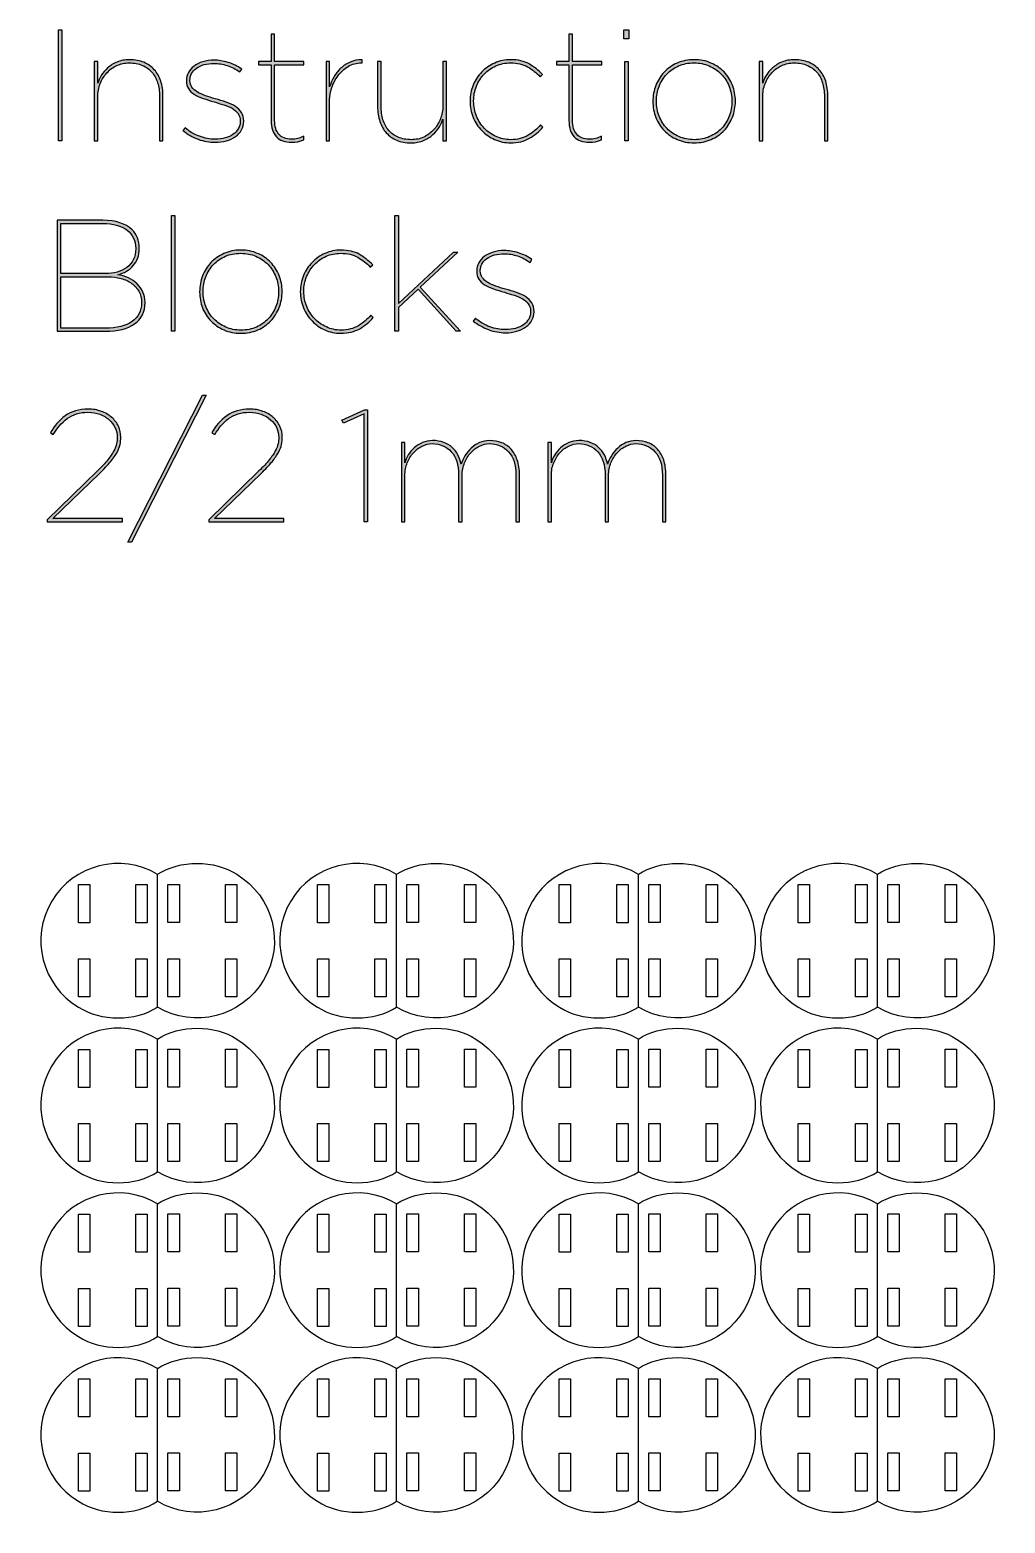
# Model space of a CAD drawing. Extents: x -187 to -58, y -41 to 155.
import ezdxf

# ---------------------------------------------------------------- set-up
doc = ezdxf.new("R2010")
doc.units = 0
doc.header["$MEASUREMENT"] = 0
doc.layers.add('CUT', color=7, linetype='CONTINUOUS')
doc.layers.add('PART_NUMBER', color=7, linetype='CONTINUOUS')

# ---------------------------------------------------------------- blocks, each defined once
blk = doc.blocks.new('BLOCK_2')
at = {"layer": 'CUT', "color": 5}
for points in [[(-180.16, 42.57), (-178.66, 42.57), (-178.66, 37.56), (-180.16, 37.56), (-180.16, 42.57)], [(-172.61, 42.57), (-171.11, 42.57), (-171.11, 37.56), (-172.61, 37.56), (-172.61, 42.57)], [(-180.16, 32.8), (-178.66, 32.8), (-178.66, 27.8), (-180.16, 27.8), (-180.16, 32.8)], [(-172.61, 32.8), (-171.11, 32.8), (-171.11, 27.8), (-172.61, 27.8), (-172.61, 32.8)]]:
    blk.add_lwpolyline(points, dxfattribs=at)
blk.add_open_spline([(-169.75, 26.47), (-172.63, 24.56), (-177.26, 24.56), (-180.14, 26.47), (-184.96, 29.34), (-186.55, 35.57), (-183.67, 40.39), (-180.8, 45.21), (-174.57, 46.8), (-169.75, 43.92), (-169.75, 43.92), (-169.75, 26.47), (-169.75, 26.47)], degree=3, knots=[0, 0, 0, 0, 1, 1, 1, 2, 2, 2, 3, 3, 3, 4, 4, 4, 4], dxfattribs=at)
blk = doc.blocks.new('BLOCK_3')
at = {"layer": 'CUT', "color": 5}
for points in [[(-166.89, 37.59), (-168.39, 37.59), (-168.39, 42.59), (-166.89, 42.59), (-166.89, 37.59)], [(-159.33, 37.59), (-160.83, 37.59), (-160.83, 42.59), (-159.33, 42.59), (-159.33, 37.59)], [(-166.89, 27.83), (-168.39, 27.83), (-168.39, 32.83), (-166.89, 32.83), (-166.89, 27.83)], [(-159.33, 27.83), (-160.83, 27.83), (-160.83, 32.83), (-159.33, 32.83), (-159.33, 27.83)]]:
    blk.add_lwpolyline(points, dxfattribs=at)
blk.add_open_spline([(-169.75, 43.93), (-166.87, 45.83), (-162.23, 45.83), (-159.35, 43.93), (-154.53, 41.05), (-152.95, 34.82), (-155.82, 30), (-158.69, 25.18), (-164.93, 23.6), (-169.75, 26.47)], degree=3, knots=[0, 0, 0, 0, 1, 1, 1, 2, 2, 2, 3, 3, 3, 3], dxfattribs=at)
blk = doc.blocks.new('BLOCK_4')
at = {"layer": 'CUT', "color": 5}
for points in [[(-148.73, 42.57), (-147.23, 42.57), (-147.23, 37.56), (-148.73, 37.56), (-148.73, 42.57)], [(-141.18, 42.57), (-139.68, 42.57), (-139.68, 37.56), (-141.18, 37.56), (-141.18, 42.57)], [(-148.73, 32.8), (-147.23, 32.8), (-147.23, 27.8), (-148.73, 27.8), (-148.73, 32.8)], [(-141.18, 32.8), (-139.68, 32.8), (-139.68, 27.8), (-141.18, 27.8), (-141.18, 32.8)]]:
    blk.add_lwpolyline(points, dxfattribs=at)
blk.add_open_spline([(-138.32, 26.47), (-141.2, 24.56), (-145.84, 24.56), (-148.72, 26.47), (-153.54, 29.34), (-155.12, 35.57), (-152.25, 40.39), (-149.38, 45.21), (-143.14, 46.8), (-138.32, 43.92), (-138.32, 43.92), (-138.32, 26.47), (-138.32, 26.47)], degree=3, knots=[0, 0, 0, 0, 1, 1, 1, 2, 2, 2, 3, 3, 3, 4, 4, 4, 4], dxfattribs=at)
blk = doc.blocks.new('BLOCK_5')
at = {"layer": 'CUT', "color": 5}
for points in [[(-135.46, 37.59), (-136.96, 37.59), (-136.96, 42.59), (-135.46, 42.59), (-135.46, 37.59)], [(-127.91, 37.59), (-129.41, 37.59), (-129.41, 42.59), (-127.91, 42.59), (-127.91, 37.59)], [(-135.46, 27.83), (-136.96, 27.83), (-136.96, 32.83), (-135.46, 32.83), (-135.46, 27.83)], [(-127.91, 27.83), (-129.41, 27.83), (-129.41, 32.83), (-127.91, 32.83), (-127.91, 27.83)]]:
    blk.add_lwpolyline(points, dxfattribs=at)
blk.add_open_spline([(-138.32, 43.93), (-135.44, 45.83), (-130.8, 45.83), (-127.92, 43.93), (-123.1, 41.05), (-121.52, 34.82), (-124.39, 30), (-127.26, 25.18), (-133.5, 23.6), (-138.32, 26.47)], degree=3, knots=[0, 0, 0, 0, 1, 1, 1, 2, 2, 2, 3, 3, 3, 3], dxfattribs=at)
blk = doc.blocks.new('BLOCK_6')
at = {"layer": 'CUT', "color": 5}
for points in [[(-116.94, 42.57), (-115.44, 42.57), (-115.44, 37.56), (-116.94, 37.56), (-116.94, 42.57)], [(-109.38, 42.57), (-107.88, 42.57), (-107.88, 37.56), (-109.38, 37.56), (-109.38, 42.57)], [(-116.94, 32.8), (-115.44, 32.8), (-115.44, 27.8), (-116.94, 27.8), (-116.94, 32.8)], [(-109.38, 32.8), (-107.88, 32.8), (-107.88, 27.8), (-109.38, 27.8), (-109.38, 32.8)]]:
    blk.add_lwpolyline(points, dxfattribs=at)
blk.add_open_spline([(-106.53, 26.47), (-109.4, 24.56), (-114.04, 24.56), (-116.92, 26.47), (-121.74, 29.34), (-123.32, 35.57), (-120.45, 40.39), (-117.58, 45.21), (-111.35, 46.8), (-106.53, 43.92), (-106.53, 43.92), (-106.53, 26.47), (-106.53, 26.47)], degree=3, knots=[0, 0, 0, 0, 1, 1, 1, 2, 2, 2, 3, 3, 3, 4, 4, 4, 4], dxfattribs=at)
blk = doc.blocks.new('BLOCK_7')
at = {"layer": 'CUT', "color": 5}
for points in [[(-103.67, 37.59), (-105.17, 37.59), (-105.17, 42.59), (-103.67, 42.59), (-103.67, 37.59)], [(-96.11, 37.59), (-97.61, 37.59), (-97.61, 42.59), (-96.11, 42.59), (-96.11, 37.59)], [(-103.67, 27.83), (-105.17, 27.83), (-105.17, 32.83), (-103.67, 32.83), (-103.67, 27.83)], [(-96.11, 27.83), (-97.61, 27.83), (-97.61, 32.83), (-96.11, 32.83), (-96.11, 27.83)]]:
    blk.add_lwpolyline(points, dxfattribs=at)
blk.add_open_spline([(-106.53, 43.93), (-103.65, 45.83), (-99.01, 45.83), (-96.13, 43.93), (-91.31, 41.05), (-89.73, 34.82), (-92.6, 30), (-95.47, 25.18), (-101.71, 23.6), (-106.53, 26.47)], degree=3, knots=[0, 0, 0, 0, 1, 1, 1, 2, 2, 2, 3, 3, 3, 3], dxfattribs=at)
blk = doc.blocks.new('BLOCK_8')
at = {"layer": 'CUT', "color": 5}
for points in [[(-85.51, 42.57), (-84.01, 42.57), (-84.01, 37.56), (-85.51, 37.56), (-85.51, 42.57)], [(-77.96, 42.57), (-76.46, 42.57), (-76.46, 37.56), (-77.96, 37.56), (-77.96, 42.57)], [(-85.51, 32.8), (-84.01, 32.8), (-84.01, 27.8), (-85.51, 27.8), (-85.51, 32.8)], [(-77.96, 32.8), (-76.46, 32.8), (-76.46, 27.8), (-77.96, 27.8), (-77.96, 32.8)]]:
    blk.add_lwpolyline(points, dxfattribs=at)
blk.add_open_spline([(-75.1, 26.47), (-77.98, 24.56), (-82.62, 24.56), (-85.5, 26.47), (-90.32, 29.34), (-91.9, 35.57), (-89.03, 40.39), (-86.16, 45.21), (-79.92, 46.8), (-75.1, 43.92), (-75.1, 43.92), (-75.1, 26.47), (-75.1, 26.47)], degree=3, knots=[0, 0, 0, 0, 1, 1, 1, 2, 2, 2, 3, 3, 3, 4, 4, 4, 4], dxfattribs=at)
blk = doc.blocks.new('BLOCK_9')
at = {"layer": 'CUT', "color": 5}
for points in [[(-72.24, 37.59), (-73.74, 37.59), (-73.74, 42.59), (-72.24, 42.59), (-72.24, 37.59)], [(-64.69, 37.59), (-66.19, 37.59), (-66.19, 42.59), (-64.69, 42.59), (-64.69, 37.59)], [(-72.24, 27.83), (-73.74, 27.83), (-73.74, 32.83), (-72.24, 32.83), (-72.24, 27.83)], [(-64.69, 27.83), (-66.19, 27.83), (-66.19, 32.83), (-64.69, 32.83), (-64.69, 27.83)]]:
    blk.add_lwpolyline(points, dxfattribs=at)
blk.add_open_spline([(-75.1, 43.93), (-72.22, 45.83), (-67.58, 45.83), (-64.7, 43.93), (-59.88, 41.05), (-58.3, 34.82), (-61.17, 30), (-64.04, 25.18), (-70.28, 23.6), (-75.1, 26.47)], degree=3, knots=[0, 0, 0, 0, 1, 1, 1, 2, 2, 2, 3, 3, 3, 3], dxfattribs=at)
blk = doc.blocks.new('BLOCK_10')
at = {"layer": 'CUT', "color": 5}
for points in [[(-180.16, 20.91), (-178.66, 20.91), (-178.66, 15.91), (-180.16, 15.91), (-180.16, 20.91)], [(-172.61, 20.91), (-171.11, 20.91), (-171.11, 15.91), (-172.61, 15.91), (-172.61, 20.91)], [(-180.16, 11.15), (-178.66, 11.15), (-178.66, 6.15), (-180.16, 6.15), (-180.16, 11.15)], [(-172.61, 11.15), (-171.11, 11.15), (-171.11, 6.15), (-172.61, 6.15), (-172.61, 11.15)]]:
    blk.add_lwpolyline(points, dxfattribs=at)
blk.add_open_spline([(-169.75, 4.81), (-172.63, 2.9), (-177.26, 2.9), (-180.14, 4.81), (-184.96, 7.68), (-186.55, 13.92), (-183.67, 18.74), (-180.8, 23.56), (-174.57, 25.14), (-169.75, 22.27), (-169.75, 22.27), (-169.75, 4.81), (-169.75, 4.81)], degree=3, knots=[0, 0, 0, 0, 1, 1, 1, 2, 2, 2, 3, 3, 3, 4, 4, 4, 4], dxfattribs=at)
blk = doc.blocks.new('BLOCK_11')
at = {"layer": 'CUT', "color": 5}
for points in [[(-166.89, 15.93), (-168.39, 15.93), (-168.39, 20.93), (-166.89, 20.93), (-166.89, 15.93)], [(-159.33, 15.93), (-160.83, 15.93), (-160.83, 20.93), (-159.33, 20.93), (-159.33, 15.93)], [(-166.89, 6.17), (-168.39, 6.17), (-168.39, 11.17), (-166.89, 11.17), (-166.89, 6.17)], [(-159.33, 6.17), (-160.83, 6.17), (-160.83, 11.17), (-159.33, 11.17), (-159.33, 6.17)]]:
    blk.add_lwpolyline(points, dxfattribs=at)
blk.add_open_spline([(-169.75, 22.27), (-166.87, 24.17), (-162.23, 24.17), (-159.35, 22.27), (-154.53, 19.4), (-152.95, 13.16), (-155.82, 8.34), (-158.69, 3.52), (-164.93, 1.94), (-169.75, 4.81)], degree=3, knots=[0, 0, 0, 0, 1, 1, 1, 2, 2, 2, 3, 3, 3, 3], dxfattribs=at)
blk = doc.blocks.new('BLOCK_12')
at = {"layer": 'CUT', "color": 5}
for points in [[(-148.73, 20.91), (-147.23, 20.91), (-147.23, 15.91), (-148.73, 15.91), (-148.73, 20.91)], [(-141.18, 20.91), (-139.68, 20.91), (-139.68, 15.91), (-141.18, 15.91), (-141.18, 20.91)], [(-148.73, 11.15), (-147.23, 11.15), (-147.23, 6.15), (-148.73, 6.15), (-148.73, 11.15)], [(-141.18, 11.15), (-139.68, 11.15), (-139.68, 6.15), (-141.18, 6.15), (-141.18, 11.15)]]:
    blk.add_lwpolyline(points, dxfattribs=at)
blk.add_open_spline([(-138.32, 4.81), (-141.2, 2.9), (-145.84, 2.9), (-148.72, 4.81), (-153.54, 7.68), (-155.12, 13.92), (-152.25, 18.74), (-149.38, 23.56), (-143.14, 25.14), (-138.32, 22.27), (-138.32, 22.27), (-138.32, 4.81), (-138.32, 4.81)], degree=3, knots=[0, 0, 0, 0, 1, 1, 1, 2, 2, 2, 3, 3, 3, 4, 4, 4, 4], dxfattribs=at)
blk = doc.blocks.new('BLOCK_13')
at = {"layer": 'CUT', "color": 5}
for points in [[(-135.46, 15.93), (-136.96, 15.93), (-136.96, 20.93), (-135.46, 20.93), (-135.46, 15.93)], [(-127.91, 15.93), (-129.41, 15.93), (-129.41, 20.93), (-127.91, 20.93), (-127.91, 15.93)], [(-135.46, 6.17), (-136.96, 6.17), (-136.96, 11.17), (-135.46, 11.17), (-135.46, 6.17)], [(-127.91, 6.17), (-129.41, 6.17), (-129.41, 11.17), (-127.91, 11.17), (-127.91, 6.17)]]:
    blk.add_lwpolyline(points, dxfattribs=at)
blk.add_open_spline([(-138.32, 22.27), (-135.44, 24.17), (-130.8, 24.17), (-127.92, 22.27), (-123.1, 19.4), (-121.52, 13.16), (-124.39, 8.34), (-127.26, 3.52), (-133.5, 1.94), (-138.32, 4.81)], degree=3, knots=[0, 0, 0, 0, 1, 1, 1, 2, 2, 2, 3, 3, 3, 3], dxfattribs=at)
blk = doc.blocks.new('BLOCK_14')
at = {"layer": 'CUT', "color": 5}
for points in [[(-116.94, 20.91), (-115.44, 20.91), (-115.44, 15.91), (-116.94, 15.91), (-116.94, 20.91)], [(-109.38, 20.91), (-107.88, 20.91), (-107.88, 15.91), (-109.38, 15.91), (-109.38, 20.91)], [(-116.94, 11.15), (-115.44, 11.15), (-115.44, 6.15), (-116.94, 6.15), (-116.94, 11.15)], [(-109.38, 11.15), (-107.88, 11.15), (-107.88, 6.15), (-109.38, 6.15), (-109.38, 11.15)]]:
    blk.add_lwpolyline(points, dxfattribs=at)
blk.add_open_spline([(-106.53, 4.81), (-109.4, 2.9), (-114.04, 2.9), (-116.92, 4.81), (-121.74, 7.68), (-123.32, 13.92), (-120.45, 18.74), (-117.58, 23.56), (-111.35, 25.14), (-106.53, 22.27), (-106.53, 22.27), (-106.53, 4.81), (-106.53, 4.81)], degree=3, knots=[0, 0, 0, 0, 1, 1, 1, 2, 2, 2, 3, 3, 3, 4, 4, 4, 4], dxfattribs=at)
blk = doc.blocks.new('BLOCK_15')
at = {"layer": 'CUT', "color": 5}
for points in [[(-103.67, 15.93), (-105.17, 15.93), (-105.17, 20.93), (-103.67, 20.93), (-103.67, 15.93)], [(-96.11, 15.93), (-97.61, 15.93), (-97.61, 20.93), (-96.11, 20.93), (-96.11, 15.93)], [(-103.67, 6.17), (-105.17, 6.17), (-105.17, 11.17), (-103.67, 11.17), (-103.67, 6.17)], [(-96.11, 6.17), (-97.61, 6.17), (-97.61, 11.17), (-96.11, 11.17), (-96.11, 6.17)]]:
    blk.add_lwpolyline(points, dxfattribs=at)
blk.add_open_spline([(-106.53, 22.27), (-103.65, 24.17), (-99.01, 24.17), (-96.13, 22.27), (-91.31, 19.4), (-89.73, 13.16), (-92.6, 8.34), (-95.47, 3.52), (-101.71, 1.94), (-106.53, 4.81)], degree=3, knots=[0, 0, 0, 0, 1, 1, 1, 2, 2, 2, 3, 3, 3, 3], dxfattribs=at)
blk = doc.blocks.new('BLOCK_16')
at = {"layer": 'CUT', "color": 5}
for points in [[(-85.51, 20.91), (-84.01, 20.91), (-84.01, 15.91), (-85.51, 15.91), (-85.51, 20.91)], [(-77.96, 20.91), (-76.46, 20.91), (-76.46, 15.91), (-77.96, 15.91), (-77.96, 20.91)], [(-85.51, 11.15), (-84.01, 11.15), (-84.01, 6.15), (-85.51, 6.15), (-85.51, 11.15)], [(-77.96, 11.15), (-76.46, 11.15), (-76.46, 6.15), (-77.96, 6.15), (-77.96, 11.15)]]:
    blk.add_lwpolyline(points, dxfattribs=at)
blk.add_open_spline([(-75.1, 4.81), (-77.98, 2.9), (-82.62, 2.9), (-85.5, 4.81), (-90.32, 7.68), (-91.9, 13.92), (-89.03, 18.74), (-86.16, 23.56), (-79.92, 25.14), (-75.1, 22.27), (-75.1, 22.27), (-75.1, 4.81), (-75.1, 4.81)], degree=3, knots=[0, 0, 0, 0, 1, 1, 1, 2, 2, 2, 3, 3, 3, 4, 4, 4, 4], dxfattribs=at)
blk = doc.blocks.new('BLOCK_17')
at = {"layer": 'CUT', "color": 5}
for points in [[(-72.24, 15.93), (-73.74, 15.93), (-73.74, 20.93), (-72.24, 20.93), (-72.24, 15.93)], [(-64.69, 15.93), (-66.19, 15.93), (-66.19, 20.93), (-64.69, 20.93), (-64.69, 15.93)], [(-72.24, 6.17), (-73.74, 6.17), (-73.74, 11.17), (-72.24, 11.17), (-72.24, 6.17)], [(-64.69, 6.17), (-66.19, 6.17), (-66.19, 11.17), (-64.69, 11.17), (-64.69, 6.17)]]:
    blk.add_lwpolyline(points, dxfattribs=at)
blk.add_open_spline([(-75.1, 22.27), (-72.22, 24.17), (-67.58, 24.17), (-64.7, 22.27), (-59.88, 19.4), (-58.3, 13.16), (-61.17, 8.34), (-64.04, 3.52), (-70.28, 1.94), (-75.1, 4.81)], degree=3, knots=[0, 0, 0, 0, 1, 1, 1, 2, 2, 2, 3, 3, 3, 3], dxfattribs=at)
blk = doc.blocks.new('BLOCK_18')
at = {"layer": 'CUT', "color": 5}
for points in [[(-180.16, -0.75), (-178.66, -0.75), (-178.66, -5.75), (-180.16, -5.75), (-180.16, -0.75)], [(-172.61, -0.75), (-171.11, -0.75), (-171.11, -5.75), (-172.61, -5.75), (-172.61, -0.75)], [(-180.16, -10.51), (-178.66, -10.51), (-178.66, -15.51), (-180.16, -15.51), (-180.16, -10.51)], [(-172.61, -10.51), (-171.11, -10.51), (-171.11, -15.51), (-172.61, -15.51), (-172.61, -10.51)]]:
    blk.add_lwpolyline(points, dxfattribs=at)
blk.add_open_spline([(-169.75, -16.85), (-172.63, -18.76), (-177.26, -18.76), (-180.14, -16.85), (-184.96, -13.98), (-186.55, -7.74), (-183.67, -2.92), (-180.8, 1.9), (-174.57, 3.48), (-169.75, 0.61), (-169.75, 0.61), (-169.75, -16.85), (-169.75, -16.85)], degree=3, knots=[0, 0, 0, 0, 1, 1, 1, 2, 2, 2, 3, 3, 3, 4, 4, 4, 4], dxfattribs=at)
blk = doc.blocks.new('BLOCK_19')
at = {"layer": 'CUT', "color": 5}
for points in [[(-166.89, -5.73), (-168.39, -5.73), (-168.39, -0.73), (-166.89, -0.73), (-166.89, -5.73)], [(-159.33, -5.73), (-160.83, -5.73), (-160.83, -0.73), (-159.33, -0.73), (-159.33, -5.73)], [(-166.89, -15.49), (-168.39, -15.49), (-168.39, -10.49), (-166.89, -10.49), (-166.89, -15.49)], [(-159.33, -15.49), (-160.83, -15.49), (-160.83, -10.49), (-159.33, -10.49), (-159.33, -15.49)]]:
    blk.add_lwpolyline(points, dxfattribs=at)
blk.add_open_spline([(-169.75, 0.61), (-166.87, 2.52), (-162.23, 2.52), (-159.35, 0.61), (-154.53, -2.26), (-152.95, -8.5), (-155.82, -13.32), (-158.69, -18.14), (-164.93, -19.72), (-169.75, -16.85)], degree=3, knots=[0, 0, 0, 0, 1, 1, 1, 2, 2, 2, 3, 3, 3, 3], dxfattribs=at)
blk = doc.blocks.new('BLOCK_20')
at = {"layer": 'CUT', "color": 5}
for points in [[(-148.73, -0.75), (-147.23, -0.75), (-147.23, -5.75), (-148.73, -5.75), (-148.73, -0.75)], [(-141.18, -0.75), (-139.68, -0.75), (-139.68, -5.75), (-141.18, -5.75), (-141.18, -0.75)], [(-148.73, -10.51), (-147.23, -10.51), (-147.23, -15.51), (-148.73, -15.51), (-148.73, -10.51)], [(-141.18, -10.51), (-139.68, -10.51), (-139.68, -15.51), (-141.18, -15.51), (-141.18, -10.51)]]:
    blk.add_lwpolyline(points, dxfattribs=at)
blk.add_open_spline([(-138.32, -16.85), (-141.2, -18.76), (-145.84, -18.76), (-148.72, -16.85), (-153.54, -13.98), (-155.12, -7.74), (-152.25, -2.92), (-149.38, 1.9), (-143.14, 3.48), (-138.32, 0.61), (-138.32, 0.61), (-138.32, -16.85), (-138.32, -16.85)], degree=3, knots=[0, 0, 0, 0, 1, 1, 1, 2, 2, 2, 3, 3, 3, 4, 4, 4, 4], dxfattribs=at)
blk = doc.blocks.new('BLOCK_21')
at = {"layer": 'CUT', "color": 5}
for points in [[(-135.46, -5.73), (-136.96, -5.73), (-136.96, -0.73), (-135.46, -0.73), (-135.46, -5.73)], [(-127.91, -5.73), (-129.41, -5.73), (-129.41, -0.73), (-127.91, -0.73), (-127.91, -5.73)], [(-135.46, -15.49), (-136.96, -15.49), (-136.96, -10.49), (-135.46, -10.49), (-135.46, -15.49)], [(-127.91, -15.49), (-129.41, -15.49), (-129.41, -10.49), (-127.91, -10.49), (-127.91, -15.49)]]:
    blk.add_lwpolyline(points, dxfattribs=at)
blk.add_open_spline([(-138.32, 0.61), (-135.44, 2.52), (-130.8, 2.52), (-127.92, 0.61), (-123.1, -2.26), (-121.52, -8.5), (-124.39, -13.32), (-127.26, -18.14), (-133.5, -19.72), (-138.32, -16.85)], degree=3, knots=[0, 0, 0, 0, 1, 1, 1, 2, 2, 2, 3, 3, 3, 3], dxfattribs=at)
blk = doc.blocks.new('BLOCK_22')
at = {"layer": 'CUT', "color": 5}
for points in [[(-116.94, -0.75), (-115.44, -0.75), (-115.44, -5.75), (-116.94, -5.75), (-116.94, -0.75)], [(-109.38, -0.75), (-107.88, -0.75), (-107.88, -5.75), (-109.38, -5.75), (-109.38, -0.75)], [(-116.94, -10.51), (-115.44, -10.51), (-115.44, -15.51), (-116.94, -15.51), (-116.94, -10.51)], [(-109.38, -10.51), (-107.88, -10.51), (-107.88, -15.51), (-109.38, -15.51), (-109.38, -10.51)]]:
    blk.add_lwpolyline(points, dxfattribs=at)
blk.add_open_spline([(-106.53, -16.85), (-109.4, -18.76), (-114.04, -18.76), (-116.92, -16.85), (-121.74, -13.98), (-123.32, -7.74), (-120.45, -2.92), (-117.58, 1.9), (-111.35, 3.48), (-106.53, 0.61), (-106.53, 0.61), (-106.53, -16.85), (-106.53, -16.85)], degree=3, knots=[0, 0, 0, 0, 1, 1, 1, 2, 2, 2, 3, 3, 3, 4, 4, 4, 4], dxfattribs=at)
blk = doc.blocks.new('BLOCK_23')
at = {"layer": 'CUT', "color": 5}
for points in [[(-103.67, -5.73), (-105.17, -5.73), (-105.17, -0.73), (-103.67, -0.73), (-103.67, -5.73)], [(-96.11, -5.73), (-97.61, -5.73), (-97.61, -0.73), (-96.11, -0.73), (-96.11, -5.73)], [(-103.67, -15.49), (-105.17, -15.49), (-105.17, -10.49), (-103.67, -10.49), (-103.67, -15.49)], [(-96.11, -15.49), (-97.61, -15.49), (-97.61, -10.49), (-96.11, -10.49), (-96.11, -15.49)]]:
    blk.add_lwpolyline(points, dxfattribs=at)
blk.add_open_spline([(-106.53, 0.61), (-103.65, 2.52), (-99.01, 2.52), (-96.13, 0.61), (-91.31, -2.26), (-89.73, -8.5), (-92.6, -13.32), (-95.47, -18.14), (-101.71, -19.72), (-106.53, -16.85)], degree=3, knots=[0, 0, 0, 0, 1, 1, 1, 2, 2, 2, 3, 3, 3, 3], dxfattribs=at)
blk = doc.blocks.new('BLOCK_24')
at = {"layer": 'CUT', "color": 5}
for points in [[(-85.51, -0.75), (-84.01, -0.75), (-84.01, -5.75), (-85.51, -5.75), (-85.51, -0.75)], [(-77.96, -0.75), (-76.46, -0.75), (-76.46, -5.75), (-77.96, -5.75), (-77.96, -0.75)], [(-85.51, -10.51), (-84.01, -10.51), (-84.01, -15.51), (-85.51, -15.51), (-85.51, -10.51)], [(-77.96, -10.51), (-76.46, -10.51), (-76.46, -15.51), (-77.96, -15.51), (-77.96, -10.51)]]:
    blk.add_lwpolyline(points, dxfattribs=at)
blk.add_open_spline([(-75.1, -16.85), (-77.98, -18.76), (-82.62, -18.76), (-85.5, -16.85), (-90.32, -13.98), (-91.9, -7.74), (-89.03, -2.92), (-86.16, 1.9), (-79.92, 3.48), (-75.1, 0.61), (-75.1, 0.61), (-75.1, -16.85), (-75.1, -16.85)], degree=3, knots=[0, 0, 0, 0, 1, 1, 1, 2, 2, 2, 3, 3, 3, 4, 4, 4, 4], dxfattribs=at)
blk = doc.blocks.new('BLOCK_25')
at = {"layer": 'CUT', "color": 5}
for points in [[(-72.24, -5.73), (-73.74, -5.73), (-73.74, -0.73), (-72.24, -0.73), (-72.24, -5.73)], [(-64.69, -5.73), (-66.19, -5.73), (-66.19, -0.73), (-64.69, -0.73), (-64.69, -5.73)], [(-72.24, -15.49), (-73.74, -15.49), (-73.74, -10.49), (-72.24, -10.49), (-72.24, -15.49)], [(-64.69, -15.49), (-66.19, -15.49), (-66.19, -10.49), (-64.69, -10.49), (-64.69, -15.49)]]:
    blk.add_lwpolyline(points, dxfattribs=at)
blk.add_open_spline([(-75.1, 0.61), (-72.22, 2.52), (-67.58, 2.52), (-64.7, 0.61), (-59.88, -2.26), (-58.3, -8.5), (-61.17, -13.32), (-64.04, -18.14), (-70.28, -19.72), (-75.1, -16.85)], degree=3, knots=[0, 0, 0, 0, 1, 1, 1, 2, 2, 2, 3, 3, 3, 3], dxfattribs=at)
blk = doc.blocks.new('BLOCK_26')
at = {"layer": 'CUT', "color": 5}
for points in [[(-180.16, -22.41), (-178.66, -22.41), (-178.66, -27.41), (-180.16, -27.41), (-180.16, -22.41)], [(-172.61, -22.41), (-171.11, -22.41), (-171.11, -27.41), (-172.61, -27.41), (-172.61, -22.41)], [(-180.16, -32.17), (-178.66, -32.17), (-178.66, -37.17), (-180.16, -37.17), (-180.16, -32.17)], [(-172.61, -32.17), (-171.11, -32.17), (-171.11, -37.17), (-172.61, -37.17), (-172.61, -32.17)]]:
    blk.add_lwpolyline(points, dxfattribs=at)
blk.add_open_spline([(-169.75, -38.51), (-172.63, -40.42), (-177.26, -40.42), (-180.14, -38.51), (-184.96, -35.64), (-186.55, -29.4), (-183.67, -24.58), (-180.8, -19.76), (-174.57, -18.18), (-169.75, -21.05), (-169.75, -21.05), (-169.75, -38.51), (-169.75, -38.51)], degree=3, knots=[0, 0, 0, 0, 1, 1, 1, 2, 2, 2, 3, 3, 3, 4, 4, 4, 4], dxfattribs=at)
blk = doc.blocks.new('BLOCK_27')
at = {"layer": 'CUT', "color": 5}
for points in [[(-166.89, -27.39), (-168.39, -27.39), (-168.39, -22.39), (-166.89, -22.39), (-166.89, -27.39)], [(-159.33, -27.39), (-160.83, -27.39), (-160.83, -22.39), (-159.33, -22.39), (-159.33, -27.39)], [(-166.89, -37.15), (-168.39, -37.15), (-168.39, -32.15), (-166.89, -32.15), (-166.89, -37.15)], [(-159.33, -37.15), (-160.83, -37.15), (-160.83, -32.15), (-159.33, -32.15), (-159.33, -37.15)]]:
    blk.add_lwpolyline(points, dxfattribs=at)
blk.add_open_spline([(-169.75, -21.05), (-166.87, -19.14), (-162.23, -19.14), (-159.35, -21.05), (-154.53, -23.92), (-152.95, -30.16), (-155.82, -34.98), (-158.69, -39.8), (-164.93, -41.38), (-169.75, -38.51)], degree=3, knots=[0, 0, 0, 0, 1, 1, 1, 2, 2, 2, 3, 3, 3, 3], dxfattribs=at)
blk = doc.blocks.new('BLOCK_28')
at = {"layer": 'CUT', "color": 5}
for points in [[(-148.73, -22.41), (-147.23, -22.41), (-147.23, -27.41), (-148.73, -27.41), (-148.73, -22.41)], [(-141.18, -22.41), (-139.68, -22.41), (-139.68, -27.41), (-141.18, -27.41), (-141.18, -22.41)], [(-148.73, -32.17), (-147.23, -32.17), (-147.23, -37.17), (-148.73, -37.17), (-148.73, -32.17)], [(-141.18, -32.17), (-139.68, -32.17), (-139.68, -37.17), (-141.18, -37.17), (-141.18, -32.17)]]:
    blk.add_lwpolyline(points, dxfattribs=at)
blk.add_open_spline([(-138.32, -38.51), (-141.2, -40.42), (-145.84, -40.42), (-148.72, -38.51), (-153.54, -35.64), (-155.12, -29.4), (-152.25, -24.58), (-149.38, -19.76), (-143.14, -18.18), (-138.32, -21.05), (-138.32, -21.05), (-138.32, -38.51), (-138.32, -38.51)], degree=3, knots=[0, 0, 0, 0, 1, 1, 1, 2, 2, 2, 3, 3, 3, 4, 4, 4, 4], dxfattribs=at)
blk = doc.blocks.new('BLOCK_29')
at = {"layer": 'CUT', "color": 5}
for points in [[(-135.46, -27.39), (-136.96, -27.39), (-136.96, -22.39), (-135.46, -22.39), (-135.46, -27.39)], [(-127.91, -27.39), (-129.41, -27.39), (-129.41, -22.39), (-127.91, -22.39), (-127.91, -27.39)], [(-135.46, -37.15), (-136.96, -37.15), (-136.96, -32.15), (-135.46, -32.15), (-135.46, -37.15)], [(-127.91, -37.15), (-129.41, -37.15), (-129.41, -32.15), (-127.91, -32.15), (-127.91, -37.15)]]:
    blk.add_lwpolyline(points, dxfattribs=at)
blk.add_open_spline([(-138.32, -21.05), (-135.44, -19.14), (-130.8, -19.14), (-127.92, -21.05), (-123.1, -23.92), (-121.52, -30.16), (-124.39, -34.98), (-127.26, -39.8), (-133.5, -41.38), (-138.32, -38.51)], degree=3, knots=[0, 0, 0, 0, 1, 1, 1, 2, 2, 2, 3, 3, 3, 3], dxfattribs=at)
blk = doc.blocks.new('BLOCK_30')
at = {"layer": 'CUT', "color": 5}
for points in [[(-116.94, -22.41), (-115.44, -22.41), (-115.44, -27.41), (-116.94, -27.41), (-116.94, -22.41)], [(-109.38, -22.41), (-107.88, -22.41), (-107.88, -27.41), (-109.38, -27.41), (-109.38, -22.41)], [(-116.94, -32.17), (-115.44, -32.17), (-115.44, -37.17), (-116.94, -37.17), (-116.94, -32.17)], [(-109.38, -32.17), (-107.88, -32.17), (-107.88, -37.17), (-109.38, -37.17), (-109.38, -32.17)]]:
    blk.add_lwpolyline(points, dxfattribs=at)
blk.add_open_spline([(-106.53, -38.51), (-109.4, -40.42), (-114.04, -40.42), (-116.92, -38.51), (-121.74, -35.64), (-123.32, -29.4), (-120.45, -24.58), (-117.58, -19.76), (-111.35, -18.18), (-106.53, -21.05), (-106.53, -21.05), (-106.53, -38.51), (-106.53, -38.51)], degree=3, knots=[0, 0, 0, 0, 1, 1, 1, 2, 2, 2, 3, 3, 3, 4, 4, 4, 4], dxfattribs=at)
blk = doc.blocks.new('BLOCK_31')
at = {"layer": 'CUT', "color": 5}
for points in [[(-103.67, -27.39), (-105.17, -27.39), (-105.17, -22.39), (-103.67, -22.39), (-103.67, -27.39)], [(-96.11, -27.39), (-97.61, -27.39), (-97.61, -22.39), (-96.11, -22.39), (-96.11, -27.39)], [(-103.67, -37.15), (-105.17, -37.15), (-105.17, -32.15), (-103.67, -32.15), (-103.67, -37.15)], [(-96.11, -37.15), (-97.61, -37.15), (-97.61, -32.15), (-96.11, -32.15), (-96.11, -37.15)]]:
    blk.add_lwpolyline(points, dxfattribs=at)
blk.add_open_spline([(-106.53, -21.05), (-103.65, -19.14), (-99.01, -19.14), (-96.13, -21.05), (-91.31, -23.92), (-89.73, -30.16), (-92.6, -34.98), (-95.47, -39.8), (-101.71, -41.38), (-106.53, -38.51)], degree=3, knots=[0, 0, 0, 0, 1, 1, 1, 2, 2, 2, 3, 3, 3, 3], dxfattribs=at)
blk = doc.blocks.new('BLOCK_32')
at = {"layer": 'CUT', "color": 5}
for points in [[(-85.51, -22.41), (-84.01, -22.41), (-84.01, -27.41), (-85.51, -27.41), (-85.51, -22.41)], [(-77.96, -22.41), (-76.46, -22.41), (-76.46, -27.41), (-77.96, -27.41), (-77.96, -22.41)], [(-85.51, -32.17), (-84.01, -32.17), (-84.01, -37.17), (-85.51, -37.17), (-85.51, -32.17)], [(-77.96, -32.17), (-76.46, -32.17), (-76.46, -37.17), (-77.96, -37.17), (-77.96, -32.17)]]:
    blk.add_lwpolyline(points, dxfattribs=at)
blk.add_open_spline([(-75.1, -38.51), (-77.98, -40.42), (-82.62, -40.42), (-85.5, -38.51), (-90.32, -35.64), (-91.9, -29.4), (-89.03, -24.58), (-86.16, -19.76), (-79.92, -18.18), (-75.1, -21.05), (-75.1, -21.05), (-75.1, -38.51), (-75.1, -38.51)], degree=3, knots=[0, 0, 0, 0, 1, 1, 1, 2, 2, 2, 3, 3, 3, 4, 4, 4, 4], dxfattribs=at)
blk = doc.blocks.new('BLOCK_33')
at = {"layer": 'CUT', "color": 5}
for points in [[(-72.24, -27.39), (-73.74, -27.39), (-73.74, -22.39), (-72.24, -22.39), (-72.24, -27.39)], [(-64.69, -27.39), (-66.19, -27.39), (-66.19, -22.39), (-64.69, -22.39), (-64.69, -27.39)], [(-72.24, -37.15), (-73.74, -37.15), (-73.74, -32.15), (-72.24, -32.15), (-72.24, -37.15)], [(-64.69, -37.15), (-66.19, -37.15), (-66.19, -32.15), (-64.69, -32.15), (-64.69, -37.15)]]:
    blk.add_lwpolyline(points, dxfattribs=at)
blk.add_open_spline([(-75.1, -21.05), (-72.22, -19.14), (-67.58, -19.14), (-64.7, -21.05), (-59.88, -23.92), (-58.3, -30.16), (-61.17, -34.98), (-64.04, -39.8), (-70.28, -41.38), (-75.1, -38.51)], degree=3, knots=[0, 0, 0, 0, 1, 1, 1, 2, 2, 2, 3, 3, 3, 3], dxfattribs=at)
blk = doc.blocks.new('BLOCK_35')
at = {"layer": 'PART_NUMBER'}
h = blk.add_hatch(color=253, dxfattribs=at)
h.dxf.hatch_style = 2
h.paths.add_polyline_path([(-182.79, 154.96), (-182.33, 154.96), (-182.33, 140.35), (-182.79, 140.35)])
blk.add_lwpolyline([(-182.79, 154.96), (-182.33, 154.96), (-182.33, 140.35), (-182.79, 140.35), (-182.79, 154.96)], dxfattribs=at)
blk = doc.blocks.new('BLOCK_36')
at = {"layer": 'PART_NUMBER'}
h = blk.add_hatch(color=253, dxfattribs=at)
h.dxf.hatch_style = 2
edge = h.paths.add_edge_path()
edge.add_spline(control_points=[(-178.08, 150.78), (-178.08, 150.78), (-177.62, 150.78), (-177.62, 150.78), (-177.62, 150.78), (-177.62, 147.93), (-177.62, 147.93), (-177.53, 148.25), (-177.38, 148.59), (-177.17, 148.95), (-176.95, 149.31), (-176.67, 149.65), (-176.32, 149.96), (-175.98, 150.27), (-175.56, 150.53), (-175.08, 150.73), (-174.6, 150.93), (-174.05, 151.03), (-173.42, 151.03), (-172.71, 151.03), (-172.09, 150.92), (-171.55, 150.69), (-171, 150.46), (-170.55, 150.14), (-170.18, 149.72), (-169.81, 149.3), (-169.53, 148.8), (-169.33, 148.22), (-169.14, 147.63), (-169.04, 146.98), (-169.04, 146.26), (-169.04, 146.26), (-169.04, 140.35), (-169.04, 140.35), (-169.04, 140.35), (-169.5, 140.35), (-169.5, 140.35), (-169.5, 140.35), (-169.5, 146.22), (-169.5, 146.22), (-169.5, 146.87), (-169.58, 147.47), (-169.75, 148.01), (-169.92, 148.55), (-170.17, 149.01), (-170.5, 149.4), (-170.83, 149.78), (-171.25, 150.08), (-171.75, 150.29), (-172.25, 150.51), (-172.82, 150.62), (-173.48, 150.62), (-174.06, 150.62), (-174.6, 150.5), (-175.1, 150.27), (-175.6, 150.04), (-176.04, 149.72), (-176.41, 149.31), (-176.78, 148.9), (-177.08, 148.43), (-177.29, 147.88), (-177.51, 147.34), (-177.62, 146.76), (-177.62, 146.13), (-177.62, 146.13), (-177.62, 140.35), (-177.62, 140.35), (-177.62, 140.35), (-178.08, 140.35), (-178.08, 140.35), (-178.08, 140.35), (-178.08, 150.78), (-178.08, 150.78)], knot_values=[0, 0, 0, 0, 1, 1, 1, 2, 2, 2, 3, 3, 3, 4, 4, 4, 5, 5, 5, 6, 6, 6, 7, 7, 7, 8, 8, 8, 9, 9, 9, 10, 10, 10, 11, 11, 11, 12, 12, 12, 13, 13, 13, 14, 14, 14, 15, 15, 15, 16, 16, 16, 17, 17, 17, 18, 18, 18, 19, 19, 19, 20, 20, 20, 21, 21, 21, 22, 22, 22, 23, 23, 23, 24, 24, 24, 24], degree=3, periodic=1)
blk.add_open_spline([(-178.08, 150.78), (-178.08, 150.78), (-177.62, 150.78), (-177.62, 150.78), (-177.62, 150.78), (-177.62, 147.93), (-177.62, 147.93), (-177.53, 148.25), (-177.38, 148.59), (-177.17, 148.95), (-176.95, 149.31), (-176.67, 149.65), (-176.32, 149.96), (-175.98, 150.27), (-175.56, 150.53), (-175.08, 150.73), (-174.6, 150.93), (-174.05, 151.03), (-173.42, 151.03), (-172.71, 151.03), (-172.09, 150.92), (-171.55, 150.69), (-171, 150.46), (-170.55, 150.14), (-170.18, 149.72), (-169.81, 149.3), (-169.53, 148.8), (-169.33, 148.22), (-169.14, 147.63), (-169.04, 146.98), (-169.04, 146.26), (-169.04, 146.26), (-169.04, 140.35), (-169.04, 140.35), (-169.04, 140.35), (-169.5, 140.35), (-169.5, 140.35), (-169.5, 140.35), (-169.5, 146.22), (-169.5, 146.22), (-169.5, 146.87), (-169.58, 147.47), (-169.75, 148.01), (-169.92, 148.55), (-170.17, 149.01), (-170.5, 149.4), (-170.83, 149.78), (-171.25, 150.08), (-171.75, 150.29), (-172.25, 150.51), (-172.82, 150.62), (-173.48, 150.62), (-174.06, 150.62), (-174.6, 150.5), (-175.1, 150.27), (-175.6, 150.04), (-176.04, 149.72), (-176.41, 149.31), (-176.78, 148.9), (-177.08, 148.43), (-177.29, 147.88), (-177.51, 147.34), (-177.62, 146.76), (-177.62, 146.13), (-177.62, 146.13), (-177.62, 140.35), (-177.62, 140.35), (-177.62, 140.35), (-178.08, 140.35), (-178.08, 140.35), (-178.08, 140.35), (-178.08, 150.78), (-178.08, 150.78)], degree=3, knots=[0, 0, 0, 0, 1, 1, 1, 2, 2, 2, 3, 3, 3, 4, 4, 4, 5, 5, 5, 6, 6, 6, 7, 7, 7, 8, 8, 8, 9, 9, 9, 10, 10, 10, 11, 11, 11, 12, 12, 12, 13, 13, 13, 14, 14, 14, 15, 15, 15, 16, 16, 16, 17, 17, 17, 18, 18, 18, 19, 19, 19, 20, 20, 20, 21, 21, 21, 22, 22, 22, 23, 23, 23, 24, 24, 24, 24], dxfattribs=at)
blk = doc.blocks.new('BLOCK_37')
at = {"layer": 'PART_NUMBER'}
h = blk.add_hatch(color=253, dxfattribs=at)
h.dxf.hatch_style = 2
edge = h.paths.add_edge_path()
edge.add_spline(control_points=[(-162.2, 140.17), (-162.94, 140.17), (-163.68, 140.3), (-164.42, 140.57), (-165.17, 140.84), (-165.83, 141.22), (-166.41, 141.71), (-166.41, 141.71), (-166.14, 142.06), (-166.14, 142.06), (-165.56, 141.58), (-164.92, 141.21), (-164.23, 140.96), (-163.55, 140.71), (-162.86, 140.58), (-162.18, 140.58), (-161.71, 140.58), (-161.27, 140.64), (-160.86, 140.75), (-160.46, 140.86), (-160.11, 141.02), (-159.82, 141.23), (-159.53, 141.44), (-159.3, 141.68), (-159.13, 141.97), (-158.97, 142.25), (-158.88, 142.56), (-158.88, 142.9), (-158.88, 142.9), (-158.88, 142.94), (-158.88, 142.94), (-158.88, 143.34), (-158.98, 143.68), (-159.17, 143.95), (-159.37, 144.22), (-159.63, 144.45), (-159.96, 144.64), (-160.28, 144.83), (-160.65, 144.98), (-161.06, 145.11), (-161.47, 145.23), (-161.89, 145.36), (-162.3, 145.49), (-162.83, 145.64), (-163.32, 145.79), (-163.77, 145.94), (-164.23, 146.1), (-164.61, 146.28), (-164.93, 146.49), (-165.25, 146.7), (-165.5, 146.94), (-165.68, 147.23), (-165.86, 147.51), (-165.95, 147.86), (-165.95, 148.28), (-165.95, 148.28), (-165.95, 148.32), (-165.95, 148.32), (-165.95, 148.68), (-165.87, 149.02), (-165.69, 149.34), (-165.52, 149.66), (-165.28, 149.95), (-164.96, 150.19), (-164.65, 150.43), (-164.27, 150.62), (-163.82, 150.76), (-163.36, 150.9), (-162.87, 150.97), (-162.32, 150.97), (-161.74, 150.97), (-161.13, 150.87), (-160.49, 150.68), (-159.85, 150.49), (-159.25, 150.19), (-158.69, 149.8), (-158.69, 149.8), (-158.95, 149.43), (-158.95, 149.43), (-159.46, 149.79), (-160.01, 150.07), (-160.6, 150.26), (-161.2, 150.46), (-161.77, 150.55), (-162.32, 150.55), (-163.28, 150.55), (-164.05, 150.34), (-164.63, 149.92), (-165.21, 149.49), (-165.5, 148.97), (-165.5, 148.34), (-165.5, 148.34), (-165.5, 148.3), (-165.5, 148.3), (-165.5, 147.95), (-165.41, 147.66), (-165.24, 147.41), (-165.06, 147.17), (-164.82, 146.96), (-164.52, 146.78), (-164.21, 146.6), (-163.86, 146.44), (-163.46, 146.3), (-163.07, 146.16), (-162.64, 146.03), (-162.18, 145.9), (-161.66, 145.76), (-161.18, 145.61), (-160.72, 145.45), (-160.26, 145.29), (-159.86, 145.11), (-159.52, 144.89), (-159.18, 144.67), (-158.91, 144.41), (-158.72, 144.1), (-158.52, 143.78), (-158.42, 143.41), (-158.42, 142.96), (-158.42, 142.96), (-158.42, 142.92), (-158.42, 142.92), (-158.42, 142.52), (-158.52, 142.14), (-158.71, 141.8), (-158.89, 141.46), (-159.16, 141.17), (-159.5, 140.93), (-159.84, 140.68), (-160.24, 140.5), (-160.7, 140.36), (-161.16, 140.23), (-161.66, 140.17), (-162.2, 140.17)], knot_values=[0, 0, 0, 0, 1, 1, 1, 2, 2, 2, 3, 3, 3, 4, 4, 4, 5, 5, 5, 6, 6, 6, 7, 7, 7, 8, 8, 8, 9, 9, 9, 10, 10, 10, 11, 11, 11, 12, 12, 12, 13, 13, 13, 14, 14, 14, 15, 15, 15, 16, 16, 16, 17, 17, 17, 18, 18, 18, 19, 19, 19, 20, 20, 20, 21, 21, 21, 22, 22, 22, 23, 23, 23, 24, 24, 24, 25, 25, 25, 26, 26, 26, 27, 27, 27, 28, 28, 28, 29, 29, 29, 30, 30, 30, 31, 31, 31, 32, 32, 32, 33, 33, 33, 34, 34, 34, 35, 35, 35, 36, 36, 36, 37, 37, 37, 38, 38, 38, 39, 39, 39, 40, 40, 40, 41, 41, 41, 42, 42, 42, 43, 43, 43, 44, 44, 44, 44], degree=3, periodic=1)
blk.add_open_spline([(-162.2, 140.17), (-162.94, 140.17), (-163.68, 140.3), (-164.42, 140.57), (-165.17, 140.84), (-165.83, 141.22), (-166.41, 141.71), (-166.41, 141.71), (-166.14, 142.06), (-166.14, 142.06), (-165.56, 141.58), (-164.92, 141.21), (-164.23, 140.96), (-163.55, 140.71), (-162.86, 140.58), (-162.18, 140.58), (-161.71, 140.58), (-161.27, 140.64), (-160.86, 140.75), (-160.46, 140.86), (-160.11, 141.02), (-159.82, 141.23), (-159.53, 141.44), (-159.3, 141.68), (-159.13, 141.97), (-158.97, 142.25), (-158.88, 142.56), (-158.88, 142.9), (-158.88, 142.9), (-158.88, 142.94), (-158.88, 142.94), (-158.88, 143.34), (-158.98, 143.68), (-159.17, 143.95), (-159.37, 144.22), (-159.63, 144.45), (-159.96, 144.64), (-160.28, 144.83), (-160.65, 144.98), (-161.06, 145.11), (-161.47, 145.23), (-161.89, 145.36), (-162.3, 145.49), (-162.83, 145.64), (-163.32, 145.79), (-163.77, 145.94), (-164.23, 146.1), (-164.61, 146.28), (-164.93, 146.49), (-165.25, 146.7), (-165.5, 146.94), (-165.68, 147.23), (-165.86, 147.51), (-165.95, 147.86), (-165.95, 148.28), (-165.95, 148.28), (-165.95, 148.32), (-165.95, 148.32), (-165.95, 148.68), (-165.87, 149.02), (-165.69, 149.34), (-165.52, 149.66), (-165.28, 149.95), (-164.96, 150.19), (-164.65, 150.43), (-164.27, 150.62), (-163.82, 150.76), (-163.36, 150.9), (-162.87, 150.97), (-162.32, 150.97), (-161.74, 150.97), (-161.13, 150.87), (-160.49, 150.68), (-159.85, 150.49), (-159.25, 150.19), (-158.69, 149.8), (-158.69, 149.8), (-158.95, 149.43), (-158.95, 149.43), (-159.46, 149.79), (-160.01, 150.07), (-160.6, 150.26), (-161.2, 150.46), (-161.77, 150.55), (-162.32, 150.55), (-163.28, 150.55), (-164.05, 150.34), (-164.63, 149.92), (-165.21, 149.49), (-165.5, 148.97), (-165.5, 148.34), (-165.5, 148.34), (-165.5, 148.3), (-165.5, 148.3), (-165.5, 147.95), (-165.41, 147.66), (-165.24, 147.41), (-165.06, 147.17), (-164.82, 146.96), (-164.52, 146.78), (-164.21, 146.6), (-163.86, 146.44), (-163.46, 146.3), (-163.07, 146.16), (-162.64, 146.03), (-162.18, 145.9), (-161.66, 145.76), (-161.18, 145.61), (-160.72, 145.45), (-160.26, 145.29), (-159.86, 145.11), (-159.52, 144.89), (-159.18, 144.67), (-158.91, 144.41), (-158.72, 144.1), (-158.52, 143.78), (-158.42, 143.41), (-158.42, 142.96), (-158.42, 142.96), (-158.42, 142.92), (-158.42, 142.92), (-158.42, 142.52), (-158.52, 142.14), (-158.71, 141.8), (-158.89, 141.46), (-159.16, 141.17), (-159.5, 140.93), (-159.84, 140.68), (-160.24, 140.5), (-160.7, 140.36), (-161.16, 140.23), (-161.66, 140.17), (-162.2, 140.17)], degree=3, knots=[0, 0, 0, 0, 1, 1, 1, 2, 2, 2, 3, 3, 3, 4, 4, 4, 5, 5, 5, 6, 6, 6, 7, 7, 7, 8, 8, 8, 9, 9, 9, 10, 10, 10, 11, 11, 11, 12, 12, 12, 13, 13, 13, 14, 14, 14, 15, 15, 15, 16, 16, 16, 17, 17, 17, 18, 18, 18, 19, 19, 19, 20, 20, 20, 21, 21, 21, 22, 22, 22, 23, 23, 23, 24, 24, 24, 25, 25, 25, 26, 26, 26, 27, 27, 27, 28, 28, 28, 29, 29, 29, 30, 30, 30, 31, 31, 31, 32, 32, 32, 33, 33, 33, 34, 34, 34, 35, 35, 35, 36, 36, 36, 37, 37, 37, 38, 38, 38, 39, 39, 39, 40, 40, 40, 41, 41, 41, 42, 42, 42, 43, 43, 43, 44, 44, 44, 44], dxfattribs=at)
blk = doc.blocks.new('BLOCK_38')
at = {"layer": 'PART_NUMBER'}
h = blk.add_hatch(color=253, dxfattribs=at)
h.dxf.hatch_style = 2
edge = h.paths.add_edge_path()
edge.add_spline(control_points=[(-152.12, 140.17), (-153, 140.17), (-153.67, 140.41), (-154.13, 140.9), (-154.59, 141.4), (-154.81, 142.1), (-154.81, 143.02), (-154.81, 143.02), (-154.81, 150.37), (-154.81, 150.37), (-154.81, 150.37), (-156.46, 150.37), (-156.46, 150.37), (-156.46, 150.37), (-156.46, 150.78), (-156.46, 150.78), (-156.46, 150.78), (-154.81, 150.78), (-154.81, 150.78), (-154.81, 150.78), (-154.81, 154.39), (-154.81, 154.39), (-154.81, 154.39), (-154.36, 154.39), (-154.36, 154.39), (-154.36, 154.39), (-154.36, 150.78), (-154.36, 150.78), (-154.36, 150.78), (-150.5, 150.78), (-150.5, 150.78), (-150.5, 150.78), (-150.5, 150.37), (-150.5, 150.37), (-150.5, 150.37), (-154.36, 150.37), (-154.36, 150.37), (-154.36, 150.37), (-154.36, 143.06), (-154.36, 143.06), (-154.36, 142.27), (-154.17, 141.66), (-153.8, 141.23), (-153.43, 140.8), (-152.87, 140.58), (-152.12, 140.58), (-151.57, 140.58), (-151.04, 140.71), (-150.54, 140.96), (-150.54, 140.96), (-150.54, 140.5), (-150.54, 140.5), (-151.02, 140.28), (-151.55, 140.17), (-152.12, 140.17)], knot_values=[0, 0, 0, 0, 1, 1, 1, 2, 2, 2, 3, 3, 3, 4, 4, 4, 5, 5, 5, 6, 6, 6, 7, 7, 7, 8, 8, 8, 9, 9, 9, 10, 10, 10, 11, 11, 11, 12, 12, 12, 13, 13, 13, 14, 14, 14, 15, 15, 15, 16, 16, 16, 17, 17, 17, 18, 18, 18, 18], degree=3, periodic=1)
blk.add_open_spline([(-152.12, 140.17), (-153, 140.17), (-153.67, 140.41), (-154.13, 140.9), (-154.59, 141.4), (-154.81, 142.1), (-154.81, 143.02), (-154.81, 143.02), (-154.81, 150.37), (-154.81, 150.37), (-154.81, 150.37), (-156.46, 150.37), (-156.46, 150.37), (-156.46, 150.37), (-156.46, 150.78), (-156.46, 150.78), (-156.46, 150.78), (-154.81, 150.78), (-154.81, 150.78), (-154.81, 150.78), (-154.81, 154.39), (-154.81, 154.39), (-154.81, 154.39), (-154.36, 154.39), (-154.36, 154.39), (-154.36, 154.39), (-154.36, 150.78), (-154.36, 150.78), (-154.36, 150.78), (-150.5, 150.78), (-150.5, 150.78), (-150.5, 150.78), (-150.5, 150.37), (-150.5, 150.37), (-150.5, 150.37), (-154.36, 150.37), (-154.36, 150.37), (-154.36, 150.37), (-154.36, 143.06), (-154.36, 143.06), (-154.36, 142.27), (-154.17, 141.66), (-153.8, 141.23), (-153.43, 140.8), (-152.87, 140.58), (-152.12, 140.58), (-151.57, 140.58), (-151.04, 140.71), (-150.54, 140.96), (-150.54, 140.96), (-150.54, 140.5), (-150.54, 140.5), (-151.02, 140.28), (-151.55, 140.17), (-152.12, 140.17)], degree=3, knots=[0, 0, 0, 0, 1, 1, 1, 2, 2, 2, 3, 3, 3, 4, 4, 4, 5, 5, 5, 6, 6, 6, 7, 7, 7, 8, 8, 8, 9, 9, 9, 10, 10, 10, 11, 11, 11, 12, 12, 12, 13, 13, 13, 14, 14, 14, 15, 15, 15, 16, 16, 16, 17, 17, 17, 18, 18, 18, 18], dxfattribs=at)
blk = doc.blocks.new('BLOCK_39')
at = {"layer": 'PART_NUMBER'}
h = blk.add_hatch(color=253, dxfattribs=at)
h.dxf.hatch_style = 2
edge = h.paths.add_edge_path()
edge.add_spline(control_points=[(-147.6, 150.78), (-147.6, 150.78), (-147.14, 150.78), (-147.14, 150.78), (-147.14, 150.78), (-147.14, 147.45), (-147.14, 147.45), (-147.01, 147.88), (-146.83, 148.31), (-146.58, 148.74), (-146.34, 149.17), (-146.04, 149.56), (-145.68, 149.9), (-145.32, 150.24), (-144.9, 150.51), (-144.43, 150.72), (-143.95, 150.93), (-143.42, 151.03), (-142.84, 151.03), (-142.84, 151.03), (-142.84, 150.62), (-142.84, 150.62), (-142.84, 150.62), (-142.94, 150.62), (-142.94, 150.62), (-143.6, 150.62), (-144.18, 150.46), (-144.7, 150.14), (-145.21, 149.82), (-145.65, 149.42), (-146.01, 148.94), (-146.37, 148.46), (-146.65, 147.93), (-146.85, 147.36), (-147.04, 146.79), (-147.14, 146.26), (-147.14, 145.76), (-147.14, 145.76), (-147.14, 140.35), (-147.14, 140.35), (-147.14, 140.35), (-147.6, 140.35), (-147.6, 140.35), (-147.6, 140.35), (-147.6, 150.78), (-147.6, 150.78)], knot_values=[0, 0, 0, 0, 1, 1, 1, 2, 2, 2, 3, 3, 3, 4, 4, 4, 5, 5, 5, 6, 6, 6, 7, 7, 7, 8, 8, 8, 9, 9, 9, 10, 10, 10, 11, 11, 11, 12, 12, 12, 13, 13, 13, 14, 14, 14, 15, 15, 15, 15], degree=3, periodic=1)
blk.add_open_spline([(-147.6, 150.78), (-147.6, 150.78), (-147.14, 150.78), (-147.14, 150.78), (-147.14, 150.78), (-147.14, 147.45), (-147.14, 147.45), (-147.01, 147.88), (-146.83, 148.31), (-146.58, 148.74), (-146.34, 149.17), (-146.04, 149.56), (-145.68, 149.9), (-145.32, 150.24), (-144.9, 150.51), (-144.43, 150.72), (-143.95, 150.93), (-143.42, 151.03), (-142.84, 151.03), (-142.84, 151.03), (-142.84, 150.62), (-142.84, 150.62), (-142.84, 150.62), (-142.94, 150.62), (-142.94, 150.62), (-143.6, 150.62), (-144.18, 150.46), (-144.7, 150.14), (-145.21, 149.82), (-145.65, 149.42), (-146.01, 148.94), (-146.37, 148.46), (-146.65, 147.93), (-146.85, 147.36), (-147.04, 146.79), (-147.14, 146.26), (-147.14, 145.76), (-147.14, 145.76), (-147.14, 140.35), (-147.14, 140.35), (-147.14, 140.35), (-147.6, 140.35), (-147.6, 140.35), (-147.6, 140.35), (-147.6, 150.78), (-147.6, 150.78)], degree=3, knots=[0, 0, 0, 0, 1, 1, 1, 2, 2, 2, 3, 3, 3, 4, 4, 4, 5, 5, 5, 6, 6, 6, 7, 7, 7, 8, 8, 8, 9, 9, 9, 10, 10, 10, 11, 11, 11, 12, 12, 12, 13, 13, 13, 14, 14, 14, 15, 15, 15, 15], dxfattribs=at)
blk = doc.blocks.new('BLOCK_40')
at = {"layer": 'PART_NUMBER'}
h = blk.add_hatch(color=253, dxfattribs=at)
h.dxf.hatch_style = 2
edge = h.paths.add_edge_path()
edge.add_spline(control_points=[(-136.44, 140.1), (-137.14, 140.1), (-137.77, 140.22), (-138.31, 140.45), (-138.86, 140.68), (-139.31, 141), (-139.68, 141.42), (-140.05, 141.83), (-140.33, 142.33), (-140.52, 142.92), (-140.72, 143.5), (-140.82, 144.16), (-140.82, 144.88), (-140.82, 144.88), (-140.82, 150.78), (-140.82, 150.78), (-140.82, 150.78), (-140.36, 150.78), (-140.36, 150.78), (-140.36, 150.78), (-140.36, 144.92), (-140.36, 144.92), (-140.36, 144.27), (-140.27, 143.67), (-140.11, 143.13), (-139.94, 142.59), (-139.69, 142.12), (-139.36, 141.74), (-139.03, 141.36), (-138.61, 141.06), (-138.11, 140.84), (-137.61, 140.63), (-137.04, 140.52), (-136.38, 140.52), (-135.8, 140.52), (-135.26, 140.63), (-134.76, 140.86), (-134.26, 141.09), (-133.82, 141.41), (-133.45, 141.82), (-133.07, 142.23), (-132.78, 142.71), (-132.56, 143.25), (-132.35, 143.8), (-132.24, 144.38), (-132.24, 145.01), (-132.24, 145.01), (-132.24, 150.78), (-132.24, 150.78), (-132.24, 150.78), (-131.78, 150.78), (-131.78, 150.78), (-131.78, 150.78), (-131.78, 140.35), (-131.78, 140.35), (-131.78, 140.35), (-132.24, 140.35), (-132.24, 140.35), (-132.24, 140.35), (-132.24, 143.21), (-132.24, 143.21), (-132.33, 142.89), (-132.47, 142.55), (-132.69, 142.19), (-132.91, 141.83), (-133.19, 141.49), (-133.54, 141.18), (-133.88, 140.86), (-134.3, 140.61), (-134.78, 140.41), (-135.26, 140.2), (-135.81, 140.1), (-136.44, 140.1)], knot_values=[0, 0, 0, 0, 1, 1, 1, 2, 2, 2, 3, 3, 3, 4, 4, 4, 5, 5, 5, 6, 6, 6, 7, 7, 7, 8, 8, 8, 9, 9, 9, 10, 10, 10, 11, 11, 11, 12, 12, 12, 13, 13, 13, 14, 14, 14, 15, 15, 15, 16, 16, 16, 17, 17, 17, 18, 18, 18, 19, 19, 19, 20, 20, 20, 21, 21, 21, 22, 22, 22, 23, 23, 23, 24, 24, 24, 24], degree=3, periodic=1)
blk.add_open_spline([(-136.44, 140.1), (-137.14, 140.1), (-137.77, 140.22), (-138.31, 140.45), (-138.86, 140.68), (-139.31, 141), (-139.68, 141.42), (-140.05, 141.83), (-140.33, 142.33), (-140.52, 142.92), (-140.72, 143.5), (-140.82, 144.16), (-140.82, 144.88), (-140.82, 144.88), (-140.82, 150.78), (-140.82, 150.78), (-140.82, 150.78), (-140.36, 150.78), (-140.36, 150.78), (-140.36, 150.78), (-140.36, 144.92), (-140.36, 144.92), (-140.36, 144.27), (-140.27, 143.67), (-140.11, 143.13), (-139.94, 142.59), (-139.69, 142.12), (-139.36, 141.74), (-139.03, 141.36), (-138.61, 141.06), (-138.11, 140.84), (-137.61, 140.63), (-137.04, 140.52), (-136.38, 140.52), (-135.8, 140.52), (-135.26, 140.63), (-134.76, 140.86), (-134.26, 141.09), (-133.82, 141.41), (-133.45, 141.82), (-133.07, 142.23), (-132.78, 142.71), (-132.56, 143.25), (-132.35, 143.8), (-132.24, 144.38), (-132.24, 145.01), (-132.24, 145.01), (-132.24, 150.78), (-132.24, 150.78), (-132.24, 150.78), (-131.78, 150.78), (-131.78, 150.78), (-131.78, 150.78), (-131.78, 140.35), (-131.78, 140.35), (-131.78, 140.35), (-132.24, 140.35), (-132.24, 140.35), (-132.24, 140.35), (-132.24, 143.21), (-132.24, 143.21), (-132.33, 142.89), (-132.47, 142.55), (-132.69, 142.19), (-132.91, 141.83), (-133.19, 141.49), (-133.54, 141.18), (-133.88, 140.86), (-134.3, 140.61), (-134.78, 140.41), (-135.26, 140.2), (-135.81, 140.1), (-136.44, 140.1)], degree=3, knots=[0, 0, 0, 0, 1, 1, 1, 2, 2, 2, 3, 3, 3, 4, 4, 4, 5, 5, 5, 6, 6, 6, 7, 7, 7, 8, 8, 8, 9, 9, 9, 10, 10, 10, 11, 11, 11, 12, 12, 12, 13, 13, 13, 14, 14, 14, 15, 15, 15, 16, 16, 16, 17, 17, 17, 18, 18, 18, 19, 19, 19, 20, 20, 20, 21, 21, 21, 22, 22, 22, 23, 23, 23, 24, 24, 24, 24], dxfattribs=at)
blk = doc.blocks.new('BLOCK_41')
at = {"layer": 'PART_NUMBER'}
h = blk.add_hatch(color=253, dxfattribs=at)
h.dxf.hatch_style = 2
edge = h.paths.add_edge_path()
edge.add_spline(control_points=[(-123.33, 140.1), (-124.08, 140.1), (-124.78, 140.25), (-125.43, 140.54), (-126.08, 140.83), (-126.64, 141.23), (-127.12, 141.72), (-127.6, 142.21), (-127.98, 142.79), (-128.25, 143.45), (-128.52, 144.11), (-128.65, 144.81), (-128.65, 145.55), (-128.65, 145.55), (-128.65, 145.59), (-128.65, 145.59), (-128.65, 146.33), (-128.52, 147.03), (-128.25, 147.69), (-127.98, 148.35), (-127.6, 148.92), (-127.12, 149.42), (-126.64, 149.91), (-126.07, 150.3), (-125.42, 150.6), (-124.77, 150.89), (-124.06, 151.03), (-123.31, 151.03), (-122.35, 151.03), (-121.55, 150.85), (-120.9, 150.48), (-120.26, 150.11), (-119.67, 149.65), (-119.14, 149.09), (-119.14, 149.09), (-119.45, 148.8), (-119.45, 148.8), (-119.93, 149.3), (-120.47, 149.73), (-121.09, 150.09), (-121.71, 150.44), (-122.46, 150.62), (-123.33, 150.62), (-124.03, 150.62), (-124.67, 150.49), (-125.26, 150.22), (-125.85, 149.96), (-126.37, 149.6), (-126.81, 149.14), (-127.25, 148.68), (-127.59, 148.15), (-127.83, 147.54), (-128.07, 146.94), (-128.19, 146.29), (-128.19, 145.61), (-128.19, 145.61), (-128.19, 145.57), (-128.19, 145.57), (-128.19, 144.89), (-128.07, 144.24), (-127.82, 143.63), (-127.57, 143.02), (-127.22, 142.48), (-126.79, 142.02), (-126.35, 141.56), (-125.83, 141.2), (-125.23, 140.93), (-124.63, 140.66), (-123.99, 140.52), (-123.31, 140.52), (-122.42, 140.52), (-121.66, 140.71), (-121.03, 141.09), (-120.4, 141.48), (-119.85, 141.93), (-119.39, 142.46), (-119.39, 142.46), (-119.08, 142.17), (-119.08, 142.17), (-119.56, 141.6), (-120.15, 141.11), (-120.84, 140.71), (-121.53, 140.3), (-122.36, 140.1), (-123.33, 140.1)], knot_values=[0, 0, 0, 0, 1, 1, 1, 2, 2, 2, 3, 3, 3, 4, 4, 4, 5, 5, 5, 6, 6, 6, 7, 7, 7, 8, 8, 8, 9, 9, 9, 10, 10, 10, 11, 11, 11, 12, 12, 12, 13, 13, 13, 14, 14, 14, 15, 15, 15, 16, 16, 16, 17, 17, 17, 18, 18, 18, 19, 19, 19, 20, 20, 20, 21, 21, 21, 22, 22, 22, 23, 23, 23, 24, 24, 24, 25, 25, 25, 26, 26, 26, 27, 27, 27, 28, 28, 28, 28], degree=3, periodic=1)
blk.add_open_spline([(-123.33, 140.1), (-124.08, 140.1), (-124.78, 140.25), (-125.43, 140.54), (-126.08, 140.83), (-126.64, 141.23), (-127.12, 141.72), (-127.6, 142.21), (-127.98, 142.79), (-128.25, 143.45), (-128.52, 144.11), (-128.65, 144.81), (-128.65, 145.55), (-128.65, 145.55), (-128.65, 145.59), (-128.65, 145.59), (-128.65, 146.33), (-128.52, 147.03), (-128.25, 147.69), (-127.98, 148.35), (-127.6, 148.92), (-127.12, 149.42), (-126.64, 149.91), (-126.07, 150.3), (-125.42, 150.6), (-124.77, 150.89), (-124.06, 151.03), (-123.31, 151.03), (-122.35, 151.03), (-121.55, 150.85), (-120.9, 150.48), (-120.26, 150.11), (-119.67, 149.65), (-119.14, 149.09), (-119.14, 149.09), (-119.45, 148.8), (-119.45, 148.8), (-119.93, 149.3), (-120.47, 149.73), (-121.09, 150.09), (-121.71, 150.44), (-122.46, 150.62), (-123.33, 150.62), (-124.03, 150.62), (-124.67, 150.49), (-125.26, 150.22), (-125.85, 149.96), (-126.37, 149.6), (-126.81, 149.14), (-127.25, 148.68), (-127.59, 148.15), (-127.83, 147.54), (-128.07, 146.94), (-128.19, 146.29), (-128.19, 145.61), (-128.19, 145.61), (-128.19, 145.57), (-128.19, 145.57), (-128.19, 144.89), (-128.07, 144.24), (-127.82, 143.63), (-127.57, 143.02), (-127.22, 142.48), (-126.79, 142.02), (-126.35, 141.56), (-125.83, 141.2), (-125.23, 140.93), (-124.63, 140.66), (-123.99, 140.52), (-123.31, 140.52), (-122.42, 140.52), (-121.66, 140.71), (-121.03, 141.09), (-120.4, 141.48), (-119.85, 141.93), (-119.39, 142.46), (-119.39, 142.46), (-119.08, 142.17), (-119.08, 142.17), (-119.56, 141.6), (-120.15, 141.11), (-120.84, 140.71), (-121.53, 140.3), (-122.36, 140.1), (-123.33, 140.1)], degree=3, knots=[0, 0, 0, 0, 1, 1, 1, 2, 2, 2, 3, 3, 3, 4, 4, 4, 5, 5, 5, 6, 6, 6, 7, 7, 7, 8, 8, 8, 9, 9, 9, 10, 10, 10, 11, 11, 11, 12, 12, 12, 13, 13, 13, 14, 14, 14, 15, 15, 15, 16, 16, 16, 17, 17, 17, 18, 18, 18, 19, 19, 19, 20, 20, 20, 21, 21, 21, 22, 22, 22, 23, 23, 23, 24, 24, 24, 25, 25, 25, 26, 26, 26, 27, 27, 27, 28, 28, 28, 28], dxfattribs=at)
blk = doc.blocks.new('BLOCK_42')
at = {"layer": 'PART_NUMBER'}
h = blk.add_hatch(color=253, dxfattribs=at)
h.dxf.hatch_style = 2
edge = h.paths.add_edge_path()
edge.add_spline(control_points=[(-112.97, 140.17), (-113.84, 140.17), (-114.51, 140.41), (-114.97, 140.9), (-115.43, 141.4), (-115.66, 142.1), (-115.66, 143.02), (-115.66, 143.02), (-115.66, 150.37), (-115.66, 150.37), (-115.66, 150.37), (-117.3, 150.37), (-117.3, 150.37), (-117.3, 150.37), (-117.3, 150.78), (-117.3, 150.78), (-117.3, 150.78), (-115.66, 150.78), (-115.66, 150.78), (-115.66, 150.78), (-115.66, 154.39), (-115.66, 154.39), (-115.66, 154.39), (-115.2, 154.39), (-115.2, 154.39), (-115.2, 154.39), (-115.2, 150.78), (-115.2, 150.78), (-115.2, 150.78), (-111.34, 150.78), (-111.34, 150.78), (-111.34, 150.78), (-111.34, 150.37), (-111.34, 150.37), (-111.34, 150.37), (-115.2, 150.37), (-115.2, 150.37), (-115.2, 150.37), (-115.2, 143.06), (-115.2, 143.06), (-115.2, 142.27), (-115.01, 141.66), (-114.64, 141.23), (-114.28, 140.8), (-113.72, 140.58), (-112.97, 140.58), (-112.41, 140.58), (-111.88, 140.71), (-111.38, 140.96), (-111.38, 140.96), (-111.38, 140.5), (-111.38, 140.5), (-111.87, 140.28), (-112.4, 140.17), (-112.97, 140.17)], knot_values=[0, 0, 0, 0, 1, 1, 1, 2, 2, 2, 3, 3, 3, 4, 4, 4, 5, 5, 5, 6, 6, 6, 7, 7, 7, 8, 8, 8, 9, 9, 9, 10, 10, 10, 11, 11, 11, 12, 12, 12, 13, 13, 13, 14, 14, 14, 15, 15, 15, 16, 16, 16, 17, 17, 17, 18, 18, 18, 18], degree=3, periodic=1)
blk.add_open_spline([(-112.97, 140.17), (-113.84, 140.17), (-114.51, 140.41), (-114.97, 140.9), (-115.43, 141.4), (-115.66, 142.1), (-115.66, 143.02), (-115.66, 143.02), (-115.66, 150.37), (-115.66, 150.37), (-115.66, 150.37), (-117.3, 150.37), (-117.3, 150.37), (-117.3, 150.37), (-117.3, 150.78), (-117.3, 150.78), (-117.3, 150.78), (-115.66, 150.78), (-115.66, 150.78), (-115.66, 150.78), (-115.66, 154.39), (-115.66, 154.39), (-115.66, 154.39), (-115.2, 154.39), (-115.2, 154.39), (-115.2, 154.39), (-115.2, 150.78), (-115.2, 150.78), (-115.2, 150.78), (-111.34, 150.78), (-111.34, 150.78), (-111.34, 150.78), (-111.34, 150.37), (-111.34, 150.37), (-111.34, 150.37), (-115.2, 150.37), (-115.2, 150.37), (-115.2, 150.37), (-115.2, 143.06), (-115.2, 143.06), (-115.2, 142.27), (-115.01, 141.66), (-114.64, 141.23), (-114.28, 140.8), (-113.72, 140.58), (-112.97, 140.58), (-112.41, 140.58), (-111.88, 140.71), (-111.38, 140.96), (-111.38, 140.96), (-111.38, 140.5), (-111.38, 140.5), (-111.87, 140.28), (-112.4, 140.17), (-112.97, 140.17)], degree=3, knots=[0, 0, 0, 0, 1, 1, 1, 2, 2, 2, 3, 3, 3, 4, 4, 4, 5, 5, 5, 6, 6, 6, 7, 7, 7, 8, 8, 8, 9, 9, 9, 10, 10, 10, 11, 11, 11, 12, 12, 12, 13, 13, 13, 14, 14, 14, 15, 15, 15, 16, 16, 16, 17, 17, 17, 18, 18, 18, 18], dxfattribs=at)
blk = doc.blocks.new('BLOCK_43')
at = {"layer": 'PART_NUMBER'}
h = blk.add_hatch(color=253, dxfattribs=at)
h.dxf.hatch_style = 2
h.paths.add_polyline_path([(-108.42, 154.96), (-107.77, 154.96), (-107.77, 153.77), (-108.42, 153.77)])
h.paths.add_polyline_path([(-108.31, 150.78), (-107.88, 150.78), (-107.88, 140.35), (-108.31, 140.35)])
for points in [[(-108.42, 154.96), (-107.77, 154.96), (-107.77, 153.77), (-108.42, 153.77), (-108.42, 154.96)], [(-108.31, 150.78), (-107.88, 150.78), (-107.88, 140.35), (-108.31, 140.35), (-108.31, 150.78)]]:
    blk.add_lwpolyline(points, dxfattribs=at)
blk = doc.blocks.new('BLOCK_44')
at = {"layer": 'PART_NUMBER'}
h = blk.add_hatch(color=253, dxfattribs=at)
h.dxf.hatch_style = 2
edge = h.paths.add_edge_path()
edge.add_spline(control_points=[(-99.2, 140.1), (-100.02, 140.1), (-100.76, 140.25), (-101.42, 140.54), (-102.08, 140.83), (-102.65, 141.23), (-103.13, 141.72), (-103.61, 142.21), (-103.98, 142.79), (-104.23, 143.44), (-104.49, 144.09), (-104.62, 144.79), (-104.62, 145.53), (-104.62, 145.53), (-104.62, 145.57), (-104.62, 145.57), (-104.62, 146.29), (-104.49, 146.98), (-104.23, 147.64), (-103.98, 148.3), (-103.61, 148.89), (-103.14, 149.39), (-102.67, 149.89), (-102.1, 150.29), (-101.43, 150.59), (-100.76, 150.89), (-100.02, 151.03), (-99.2, 151.03), (-98.39, 151.03), (-97.65, 150.89), (-96.99, 150.6), (-96.32, 150.3), (-95.74, 149.91), (-95.26, 149.42), (-94.78, 148.92), (-94.42, 148.35), (-94.16, 147.69), (-93.9, 147.03), (-93.77, 146.33), (-93.77, 145.61), (-93.77, 145.61), (-93.77, 145.57), (-93.77, 145.57), (-93.77, 144.83), (-93.9, 144.13), (-94.16, 143.47), (-94.42, 142.81), (-94.78, 142.23), (-95.25, 141.73), (-95.73, 141.23), (-96.3, 140.83), (-96.96, 140.54), (-97.63, 140.25), (-98.38, 140.1), (-99.2, 140.1)], knot_values=[0, 0, 0, 0, 1, 1, 1, 2, 2, 2, 3, 3, 3, 4, 4, 4, 5, 5, 5, 6, 6, 6, 7, 7, 7, 8, 8, 8, 9, 9, 9, 10, 10, 10, 11, 11, 11, 12, 12, 12, 13, 13, 13, 14, 14, 14, 15, 15, 15, 16, 16, 16, 17, 17, 17, 18, 18, 18, 18], degree=3, periodic=1)
edge = h.paths.add_edge_path()
edge.add_spline(control_points=[(-99.18, 140.52), (-98.44, 140.52), (-97.77, 140.65), (-97.16, 140.92), (-96.56, 141.18), (-96.04, 141.54), (-95.6, 142), (-95.16, 142.46), (-94.82, 143), (-94.59, 143.61), (-94.35, 144.22), (-94.23, 144.87), (-94.23, 145.55), (-94.23, 145.55), (-94.23, 145.59), (-94.23, 145.59), (-94.23, 146.27), (-94.35, 146.92), (-94.6, 147.53), (-94.84, 148.14), (-95.18, 148.68), (-95.63, 149.14), (-96.07, 149.6), (-96.6, 149.96), (-97.21, 150.22), (-97.83, 150.49), (-98.49, 150.62), (-99.22, 150.62), (-99.95, 150.62), (-100.63, 150.49), (-101.23, 150.22), (-101.84, 149.96), (-102.36, 149.6), (-102.8, 149.14), (-103.23, 148.68), (-103.57, 148.14), (-103.81, 147.53), (-104.04, 146.92), (-104.16, 146.27), (-104.16, 145.59), (-104.16, 145.59), (-104.16, 145.55), (-104.16, 145.55), (-104.16, 144.87), (-104.04, 144.22), (-103.8, 143.61), (-103.55, 143), (-103.21, 142.46), (-102.76, 142), (-102.32, 141.54), (-101.79, 141.18), (-101.19, 140.92), (-100.58, 140.65), (-99.91, 140.52), (-99.18, 140.52)], knot_values=[0, 0, 0, 0, 1, 1, 1, 2, 2, 2, 3, 3, 3, 4, 4, 4, 5, 5, 5, 6, 6, 6, 7, 7, 7, 8, 8, 8, 9, 9, 9, 10, 10, 10, 11, 11, 11, 12, 12, 12, 13, 13, 13, 14, 14, 14, 15, 15, 15, 16, 16, 16, 17, 17, 17, 18, 18, 18, 18], degree=3, periodic=1)
for points in [[(-99.2, 140.1), (-100.02, 140.1), (-100.76, 140.25), (-101.42, 140.54), (-102.08, 140.83), (-102.65, 141.23), (-103.13, 141.72), (-103.61, 142.21), (-103.98, 142.79), (-104.23, 143.44), (-104.49, 144.09), (-104.62, 144.79), (-104.62, 145.53), (-104.62, 145.53), (-104.62, 145.57), (-104.62, 145.57), (-104.62, 146.29), (-104.49, 146.98), (-104.23, 147.64), (-103.98, 148.3), (-103.61, 148.89), (-103.14, 149.39), (-102.67, 149.89), (-102.1, 150.29), (-101.43, 150.59), (-100.76, 150.89), (-100.02, 151.03), (-99.2, 151.03), (-98.39, 151.03), (-97.65, 150.89), (-96.99, 150.6), (-96.32, 150.3), (-95.74, 149.91), (-95.26, 149.42), (-94.78, 148.92), (-94.42, 148.35), (-94.16, 147.69), (-93.9, 147.03), (-93.77, 146.33), (-93.77, 145.61), (-93.77, 145.61), (-93.77, 145.57), (-93.77, 145.57), (-93.77, 144.83), (-93.9, 144.13), (-94.16, 143.47), (-94.42, 142.81), (-94.78, 142.23), (-95.25, 141.73), (-95.73, 141.23), (-96.3, 140.83), (-96.96, 140.54), (-97.63, 140.25), (-98.38, 140.1), (-99.2, 140.1)], [(-99.18, 140.52), (-98.44, 140.52), (-97.77, 140.65), (-97.16, 140.92), (-96.56, 141.18), (-96.04, 141.54), (-95.6, 142), (-95.16, 142.46), (-94.82, 143), (-94.59, 143.61), (-94.35, 144.22), (-94.23, 144.87), (-94.23, 145.55), (-94.23, 145.55), (-94.23, 145.59), (-94.23, 145.59), (-94.23, 146.27), (-94.35, 146.92), (-94.6, 147.53), (-94.84, 148.14), (-95.18, 148.68), (-95.63, 149.14), (-96.07, 149.6), (-96.6, 149.96), (-97.21, 150.22), (-97.83, 150.49), (-98.49, 150.62), (-99.22, 150.62), (-99.95, 150.62), (-100.63, 150.49), (-101.23, 150.22), (-101.84, 149.96), (-102.36, 149.6), (-102.8, 149.14), (-103.23, 148.68), (-103.57, 148.14), (-103.81, 147.53), (-104.04, 146.92), (-104.16, 146.27), (-104.16, 145.59), (-104.16, 145.59), (-104.16, 145.55), (-104.16, 145.55), (-104.16, 144.87), (-104.04, 144.22), (-103.8, 143.61), (-103.55, 143), (-103.21, 142.46), (-102.76, 142), (-102.32, 141.54), (-101.79, 141.18), (-101.19, 140.92), (-100.58, 140.65), (-99.91, 140.52), (-99.18, 140.52)]]:
    blk.add_open_spline(points, degree=3, knots=[0, 0, 0, 0, 1, 1, 1, 2, 2, 2, 3, 3, 3, 4, 4, 4, 5, 5, 5, 6, 6, 6, 7, 7, 7, 8, 8, 8, 9, 9, 9, 10, 10, 10, 11, 11, 11, 12, 12, 12, 13, 13, 13, 14, 14, 14, 15, 15, 15, 16, 16, 16, 17, 17, 17, 18, 18, 18, 18], dxfattribs=at)
blk = doc.blocks.new('BLOCK_45')
at = {"layer": 'PART_NUMBER'}
h = blk.add_hatch(color=253, dxfattribs=at)
h.dxf.hatch_style = 2
edge = h.paths.add_edge_path()
edge.add_spline(control_points=[(-90.64, 150.78), (-90.64, 150.78), (-90.18, 150.78), (-90.18, 150.78), (-90.18, 150.78), (-90.18, 147.93), (-90.18, 147.93), (-90.1, 148.25), (-89.95, 148.59), (-89.74, 148.95), (-89.52, 149.31), (-89.24, 149.65), (-88.89, 149.96), (-88.54, 150.27), (-88.13, 150.53), (-87.65, 150.73), (-87.17, 150.93), (-86.62, 151.03), (-85.99, 151.03), (-85.28, 151.03), (-84.66, 150.92), (-84.11, 150.69), (-83.57, 150.46), (-83.12, 150.14), (-82.75, 149.72), (-82.38, 149.3), (-82.1, 148.8), (-81.9, 148.22), (-81.71, 147.63), (-81.61, 146.98), (-81.61, 146.26), (-81.61, 146.26), (-81.61, 140.35), (-81.61, 140.35), (-81.61, 140.35), (-82.07, 140.35), (-82.07, 140.35), (-82.07, 140.35), (-82.07, 146.22), (-82.07, 146.22), (-82.07, 146.87), (-82.15, 147.47), (-82.32, 148.01), (-82.49, 148.55), (-82.73, 149.01), (-83.07, 149.4), (-83.4, 149.78), (-83.82, 150.08), (-84.32, 150.29), (-84.82, 150.51), (-85.39, 150.62), (-86.04, 150.62), (-86.63, 150.62), (-87.17, 150.5), (-87.67, 150.27), (-88.17, 150.04), (-88.6, 149.72), (-88.98, 149.31), (-89.35, 148.9), (-89.65, 148.43), (-89.86, 147.88), (-90.08, 147.34), (-90.18, 146.76), (-90.18, 146.13), (-90.18, 146.13), (-90.18, 140.35), (-90.18, 140.35), (-90.18, 140.35), (-90.64, 140.35), (-90.64, 140.35), (-90.64, 140.35), (-90.64, 150.78), (-90.64, 150.78)], knot_values=[0, 0, 0, 0, 1, 1, 1, 2, 2, 2, 3, 3, 3, 4, 4, 4, 5, 5, 5, 6, 6, 6, 7, 7, 7, 8, 8, 8, 9, 9, 9, 10, 10, 10, 11, 11, 11, 12, 12, 12, 13, 13, 13, 14, 14, 14, 15, 15, 15, 16, 16, 16, 17, 17, 17, 18, 18, 18, 19, 19, 19, 20, 20, 20, 21, 21, 21, 22, 22, 22, 23, 23, 23, 24, 24, 24, 24], degree=3, periodic=1)
blk.add_open_spline([(-90.64, 150.78), (-90.64, 150.78), (-90.18, 150.78), (-90.18, 150.78), (-90.18, 150.78), (-90.18, 147.93), (-90.18, 147.93), (-90.1, 148.25), (-89.95, 148.59), (-89.74, 148.95), (-89.52, 149.31), (-89.24, 149.65), (-88.89, 149.96), (-88.54, 150.27), (-88.13, 150.53), (-87.65, 150.73), (-87.17, 150.93), (-86.62, 151.03), (-85.99, 151.03), (-85.28, 151.03), (-84.66, 150.92), (-84.11, 150.69), (-83.57, 150.46), (-83.12, 150.14), (-82.75, 149.72), (-82.38, 149.3), (-82.1, 148.8), (-81.9, 148.22), (-81.71, 147.63), (-81.61, 146.98), (-81.61, 146.26), (-81.61, 146.26), (-81.61, 140.35), (-81.61, 140.35), (-81.61, 140.35), (-82.07, 140.35), (-82.07, 140.35), (-82.07, 140.35), (-82.07, 146.22), (-82.07, 146.22), (-82.07, 146.87), (-82.15, 147.47), (-82.32, 148.01), (-82.49, 148.55), (-82.73, 149.01), (-83.07, 149.4), (-83.4, 149.78), (-83.82, 150.08), (-84.32, 150.29), (-84.82, 150.51), (-85.39, 150.62), (-86.04, 150.62), (-86.63, 150.62), (-87.17, 150.5), (-87.67, 150.27), (-88.17, 150.04), (-88.6, 149.72), (-88.98, 149.31), (-89.35, 148.9), (-89.65, 148.43), (-89.86, 147.88), (-90.08, 147.34), (-90.18, 146.76), (-90.18, 146.13), (-90.18, 146.13), (-90.18, 140.35), (-90.18, 140.35), (-90.18, 140.35), (-90.64, 140.35), (-90.64, 140.35), (-90.64, 140.35), (-90.64, 150.78), (-90.64, 150.78)], degree=3, knots=[0, 0, 0, 0, 1, 1, 1, 2, 2, 2, 3, 3, 3, 4, 4, 4, 5, 5, 5, 6, 6, 6, 7, 7, 7, 8, 8, 8, 9, 9, 9, 10, 10, 10, 11, 11, 11, 12, 12, 12, 13, 13, 13, 14, 14, 14, 15, 15, 15, 16, 16, 16, 17, 17, 17, 18, 18, 18, 19, 19, 19, 20, 20, 20, 21, 21, 21, 22, 22, 22, 23, 23, 23, 24, 24, 24, 24], dxfattribs=at)
blk = doc.blocks.new('BLOCK_46')
at = {"layer": 'PART_NUMBER'}
h = blk.add_hatch(color=253, dxfattribs=at)
h.dxf.hatch_style = 2
edge = h.paths.add_edge_path()
edge.add_spline(control_points=[(-182.94, 129.92), (-182.94, 129.92), (-176.95, 129.92), (-176.95, 129.92), (-175.22, 129.92), (-173.94, 129.5), (-173.11, 128.67), (-172.48, 128.04), (-172.17, 127.24), (-172.17, 126.25), (-172.17, 126.25), (-172.17, 126.21), (-172.17, 126.21), (-172.17, 125.3), (-172.43, 124.55), (-172.95, 123.96), (-173.48, 123.36), (-174.15, 122.96), (-174.99, 122.77), (-174.49, 122.7), (-174.02, 122.56), (-173.58, 122.35), (-173.14, 122.14), (-172.76, 121.88), (-172.44, 121.57), (-172.12, 121.25), (-171.87, 120.89), (-171.68, 120.48), (-171.49, 120.07), (-171.4, 119.62), (-171.4, 119.14), (-171.4, 119.14), (-171.4, 119.09), (-171.4, 119.09), (-171.4, 117.88), (-171.86, 116.95), (-172.77, 116.3), (-173.68, 115.64), (-174.96, 115.32), (-176.62, 115.32), (-176.62, 115.32), (-182.94, 115.32), (-182.94, 115.32), (-182.94, 115.32), (-182.94, 129.92), (-182.94, 129.92)], knot_values=[0, 0, 0, 0, 1, 1, 1, 2, 2, 2, 3, 3, 3, 4, 4, 4, 5, 5, 5, 6, 6, 6, 7, 7, 7, 8, 8, 8, 9, 9, 9, 10, 10, 10, 11, 11, 11, 12, 12, 12, 13, 13, 13, 14, 14, 14, 15, 15, 15, 15], degree=3, periodic=1)
edge = h.paths.add_edge_path()
edge.add_spline(control_points=[(-172.63, 126.23), (-172.63, 127.23), (-173.01, 128.03), (-173.77, 128.62), (-174.53, 129.21), (-175.59, 129.5), (-176.97, 129.5), (-176.97, 129.5), (-182.48, 129.5), (-182.48, 129.5), (-182.48, 129.5), (-182.48, 122.91), (-182.48, 122.91), (-182.48, 122.91), (-176.62, 122.91), (-176.62, 122.91), (-176.07, 122.91), (-175.56, 122.98), (-175.08, 123.11), (-174.6, 123.24), (-174.18, 123.44), (-173.81, 123.72), (-173.44, 123.99), (-173.15, 124.33), (-172.94, 124.74), (-172.73, 125.15), (-172.63, 125.63), (-172.63, 126.19), (-172.63, 126.19), (-172.63, 126.23), (-172.63, 126.23)], knot_values=[0, 0, 0, 0, 1, 1, 1, 2, 2, 2, 3, 3, 3, 4, 4, 4, 5, 5, 5, 6, 6, 6, 7, 7, 7, 8, 8, 8, 9, 9, 9, 10, 10, 10, 10], degree=3, periodic=1)
edge = h.paths.add_edge_path()
edge.add_spline(control_points=[(-171.86, 119.12), (-171.86, 119.67), (-171.98, 120.16), (-172.21, 120.58), (-172.45, 120.99), (-172.77, 121.34), (-173.16, 121.63), (-173.56, 121.91), (-174.03, 122.13), (-174.56, 122.28), (-175.1, 122.42), (-175.66, 122.49), (-176.26, 122.49), (-176.26, 122.49), (-182.48, 122.49), (-182.48, 122.49), (-182.48, 122.49), (-182.48, 115.74), (-182.48, 115.74), (-182.48, 115.74), (-176.62, 115.74), (-176.62, 115.74), (-175.1, 115.74), (-173.93, 116.03), (-173.1, 116.61), (-172.27, 117.2), (-171.86, 118.02), (-171.86, 119.07), (-171.86, 119.07), (-171.86, 119.12), (-171.86, 119.12)], knot_values=[0, 0, 0, 0, 1, 1, 1, 2, 2, 2, 3, 3, 3, 4, 4, 4, 5, 5, 5, 6, 6, 6, 7, 7, 7, 8, 8, 8, 9, 9, 9, 10, 10, 10, 10], degree=3, periodic=1)
for points, knots in [([(-182.94, 129.92), (-182.94, 129.92), (-176.95, 129.92), (-176.95, 129.92), (-175.22, 129.92), (-173.94, 129.5), (-173.11, 128.67), (-172.48, 128.04), (-172.17, 127.24), (-172.17, 126.25), (-172.17, 126.25), (-172.17, 126.21), (-172.17, 126.21), (-172.17, 125.3), (-172.43, 124.55), (-172.95, 123.96), (-173.48, 123.36), (-174.15, 122.96), (-174.99, 122.77), (-174.49, 122.7), (-174.02, 122.56), (-173.58, 122.35), (-173.14, 122.14), (-172.76, 121.88), (-172.44, 121.57), (-172.12, 121.25), (-171.87, 120.89), (-171.68, 120.48), (-171.49, 120.07), (-171.4, 119.62), (-171.4, 119.14), (-171.4, 119.14), (-171.4, 119.09), (-171.4, 119.09), (-171.4, 117.88), (-171.86, 116.95), (-172.77, 116.3), (-173.68, 115.64), (-174.96, 115.32), (-176.62, 115.32), (-176.62, 115.32), (-182.94, 115.32), (-182.94, 115.32), (-182.94, 115.32), (-182.94, 129.92), (-182.94, 129.92)], [0, 0, 0, 0, 1, 1, 1, 2, 2, 2, 3, 3, 3, 4, 4, 4, 5, 5, 5, 6, 6, 6, 7, 7, 7, 8, 8, 8, 9, 9, 9, 10, 10, 10, 11, 11, 11, 12, 12, 12, 13, 13, 13, 14, 14, 14, 15, 15, 15, 15]), ([(-172.63, 126.23), (-172.63, 127.23), (-173.01, 128.03), (-173.77, 128.62), (-174.53, 129.21), (-175.59, 129.5), (-176.97, 129.5), (-176.97, 129.5), (-182.48, 129.5), (-182.48, 129.5), (-182.48, 129.5), (-182.48, 122.91), (-182.48, 122.91), (-182.48, 122.91), (-176.62, 122.91), (-176.62, 122.91), (-176.07, 122.91), (-175.56, 122.98), (-175.08, 123.11), (-174.6, 123.24), (-174.18, 123.44), (-173.81, 123.72), (-173.44, 123.99), (-173.15, 124.33), (-172.94, 124.74), (-172.73, 125.15), (-172.63, 125.63), (-172.63, 126.19), (-172.63, 126.19), (-172.63, 126.23), (-172.63, 126.23)], [0, 0, 0, 0, 1, 1, 1, 2, 2, 2, 3, 3, 3, 4, 4, 4, 5, 5, 5, 6, 6, 6, 7, 7, 7, 8, 8, 8, 9, 9, 9, 10, 10, 10, 10]), ([(-171.86, 119.12), (-171.86, 119.67), (-171.98, 120.16), (-172.21, 120.58), (-172.45, 120.99), (-172.77, 121.34), (-173.16, 121.63), (-173.56, 121.91), (-174.03, 122.13), (-174.56, 122.28), (-175.1, 122.42), (-175.66, 122.49), (-176.26, 122.49), (-176.26, 122.49), (-182.48, 122.49), (-182.48, 122.49), (-182.48, 122.49), (-182.48, 115.74), (-182.48, 115.74), (-182.48, 115.74), (-176.62, 115.74), (-176.62, 115.74), (-175.1, 115.74), (-173.93, 116.03), (-173.1, 116.61), (-172.27, 117.2), (-171.86, 118.02), (-171.86, 119.07), (-171.86, 119.07), (-171.86, 119.12), (-171.86, 119.12)], [0, 0, 0, 0, 1, 1, 1, 2, 2, 2, 3, 3, 3, 4, 4, 4, 5, 5, 5, 6, 6, 6, 7, 7, 7, 8, 8, 8, 9, 9, 9, 10, 10, 10, 10])]:
    blk.add_open_spline(points, degree=3, knots=knots, dxfattribs=at)
blk = doc.blocks.new('BLOCK_47')
at = {"layer": 'PART_NUMBER'}
h = blk.add_hatch(color=253, dxfattribs=at)
h.dxf.hatch_style = 2
h.paths.add_polyline_path([(-167.92, 130.55), (-167.46, 130.55), (-167.46, 115.32), (-167.92, 115.32)])
blk.add_lwpolyline([(-167.92, 130.55), (-167.46, 130.55), (-167.46, 115.32), (-167.92, 115.32), (-167.92, 130.55)], dxfattribs=at)
blk = doc.blocks.new('BLOCK_48')
at = {"layer": 'PART_NUMBER'}
h = blk.add_hatch(color=253, dxfattribs=at)
h.dxf.hatch_style = 2
edge = h.paths.add_edge_path()
edge.add_spline(control_points=[(-158.8, 115.07), (-159.62, 115.07), (-160.36, 115.21), (-161.02, 115.51), (-161.68, 115.8), (-162.25, 116.19), (-162.73, 116.68), (-163.21, 117.18), (-163.58, 117.75), (-163.84, 118.41), (-164.09, 119.06), (-164.22, 119.75), (-164.22, 120.49), (-164.22, 120.49), (-164.22, 120.53), (-164.22, 120.53), (-164.22, 121.26), (-164.09, 121.95), (-163.84, 122.61), (-163.58, 123.27), (-163.21, 123.85), (-162.74, 124.35), (-162.27, 124.85), (-161.7, 125.25), (-161.03, 125.55), (-160.36, 125.85), (-159.62, 126), (-158.8, 126), (-157.99, 126), (-157.26, 125.85), (-156.59, 125.56), (-155.92, 125.27), (-155.35, 124.88), (-154.87, 124.38), (-154.39, 123.89), (-154.02, 123.31), (-153.76, 122.65), (-153.5, 121.99), (-153.37, 121.3), (-153.37, 120.58), (-153.37, 120.58), (-153.37, 120.53), (-153.37, 120.53), (-153.37, 119.8), (-153.5, 119.1), (-153.76, 118.44), (-154.02, 117.78), (-154.38, 117.2), (-154.86, 116.7), (-155.33, 116.19), (-155.9, 115.8), (-156.57, 115.51), (-157.23, 115.21), (-157.98, 115.07), (-158.8, 115.07)], knot_values=[0, 0, 0, 0, 1, 1, 1, 2, 2, 2, 3, 3, 3, 4, 4, 4, 5, 5, 5, 6, 6, 6, 7, 7, 7, 8, 8, 8, 9, 9, 9, 10, 10, 10, 11, 11, 11, 12, 12, 12, 13, 13, 13, 14, 14, 14, 15, 15, 15, 16, 16, 16, 17, 17, 17, 18, 18, 18, 18], degree=3, periodic=1)
edge = h.paths.add_edge_path()
edge.add_spline(control_points=[(-158.78, 115.48), (-158.04, 115.48), (-157.37, 115.62), (-156.76, 115.88), (-156.16, 116.15), (-155.64, 116.51), (-155.2, 116.97), (-154.76, 117.43), (-154.43, 117.96), (-154.19, 118.57), (-153.95, 119.18), (-153.83, 119.83), (-153.83, 120.51), (-153.83, 120.51), (-153.83, 120.55), (-153.83, 120.55), (-153.83, 121.24), (-153.96, 121.88), (-154.2, 122.49), (-154.44, 123.11), (-154.79, 123.64), (-155.23, 124.1), (-155.68, 124.56), (-156.21, 124.92), (-156.82, 125.19), (-157.43, 125.45), (-158.1, 125.58), (-158.82, 125.58), (-159.56, 125.58), (-160.23, 125.45), (-160.83, 125.19), (-161.44, 124.92), (-161.96, 124.56), (-162.4, 124.1), (-162.84, 123.64), (-163.17, 123.11), (-163.41, 122.49), (-163.65, 121.88), (-163.76, 121.24), (-163.76, 120.55), (-163.76, 120.55), (-163.76, 120.51), (-163.76, 120.51), (-163.76, 119.83), (-163.64, 119.18), (-163.4, 118.57), (-163.16, 117.96), (-162.81, 117.43), (-162.37, 116.97), (-161.92, 116.51), (-161.4, 116.15), (-160.79, 115.88), (-160.19, 115.62), (-159.52, 115.48), (-158.78, 115.48)], knot_values=[0, 0, 0, 0, 1, 1, 1, 2, 2, 2, 3, 3, 3, 4, 4, 4, 5, 5, 5, 6, 6, 6, 7, 7, 7, 8, 8, 8, 9, 9, 9, 10, 10, 10, 11, 11, 11, 12, 12, 12, 13, 13, 13, 14, 14, 14, 15, 15, 15, 16, 16, 16, 17, 17, 17, 18, 18, 18, 18], degree=3, periodic=1)
for points in [[(-158.8, 115.07), (-159.62, 115.07), (-160.36, 115.21), (-161.02, 115.51), (-161.68, 115.8), (-162.25, 116.19), (-162.73, 116.68), (-163.21, 117.18), (-163.58, 117.75), (-163.84, 118.41), (-164.09, 119.06), (-164.22, 119.75), (-164.22, 120.49), (-164.22, 120.49), (-164.22, 120.53), (-164.22, 120.53), (-164.22, 121.26), (-164.09, 121.95), (-163.84, 122.61), (-163.58, 123.27), (-163.21, 123.85), (-162.74, 124.35), (-162.27, 124.85), (-161.7, 125.25), (-161.03, 125.55), (-160.36, 125.85), (-159.62, 126), (-158.8, 126), (-157.99, 126), (-157.26, 125.85), (-156.59, 125.56), (-155.92, 125.27), (-155.35, 124.88), (-154.87, 124.38), (-154.39, 123.89), (-154.02, 123.31), (-153.76, 122.65), (-153.5, 121.99), (-153.37, 121.3), (-153.37, 120.58), (-153.37, 120.58), (-153.37, 120.53), (-153.37, 120.53), (-153.37, 119.8), (-153.5, 119.1), (-153.76, 118.44), (-154.02, 117.78), (-154.38, 117.2), (-154.86, 116.7), (-155.33, 116.19), (-155.9, 115.8), (-156.57, 115.51), (-157.23, 115.21), (-157.98, 115.07), (-158.8, 115.07)], [(-158.78, 115.48), (-158.04, 115.48), (-157.37, 115.62), (-156.76, 115.88), (-156.16, 116.15), (-155.64, 116.51), (-155.2, 116.97), (-154.76, 117.43), (-154.43, 117.96), (-154.19, 118.57), (-153.95, 119.18), (-153.83, 119.83), (-153.83, 120.51), (-153.83, 120.51), (-153.83, 120.55), (-153.83, 120.55), (-153.83, 121.24), (-153.96, 121.88), (-154.2, 122.49), (-154.44, 123.11), (-154.79, 123.64), (-155.23, 124.1), (-155.68, 124.56), (-156.21, 124.92), (-156.82, 125.19), (-157.43, 125.45), (-158.1, 125.58), (-158.82, 125.58), (-159.56, 125.58), (-160.23, 125.45), (-160.83, 125.19), (-161.44, 124.92), (-161.96, 124.56), (-162.4, 124.1), (-162.84, 123.64), (-163.17, 123.11), (-163.41, 122.49), (-163.65, 121.88), (-163.76, 121.24), (-163.76, 120.55), (-163.76, 120.55), (-163.76, 120.51), (-163.76, 120.51), (-163.76, 119.83), (-163.64, 119.18), (-163.4, 118.57), (-163.16, 117.96), (-162.81, 117.43), (-162.37, 116.97), (-161.92, 116.51), (-161.4, 116.15), (-160.79, 115.88), (-160.19, 115.62), (-159.52, 115.48), (-158.78, 115.48)]]:
    blk.add_open_spline(points, degree=3, knots=[0, 0, 0, 0, 1, 1, 1, 2, 2, 2, 3, 3, 3, 4, 4, 4, 5, 5, 5, 6, 6, 6, 7, 7, 7, 8, 8, 8, 9, 9, 9, 10, 10, 10, 11, 11, 11, 12, 12, 12, 13, 13, 13, 14, 14, 14, 15, 15, 15, 16, 16, 16, 17, 17, 17, 18, 18, 18, 18], dxfattribs=at)
blk = doc.blocks.new('BLOCK_49')
at = {"layer": 'PART_NUMBER'}
h = blk.add_hatch(color=253, dxfattribs=at)
h.dxf.hatch_style = 2
edge = h.paths.add_edge_path()
edge.add_spline(control_points=[(-145.66, 115.07), (-146.41, 115.07), (-147.11, 115.21), (-147.75, 115.51), (-148.4, 115.8), (-148.96, 116.19), (-149.44, 116.68), (-149.92, 117.18), (-150.3, 117.76), (-150.57, 118.42), (-150.84, 119.08), (-150.98, 119.78), (-150.98, 120.51), (-150.98, 120.51), (-150.98, 120.55), (-150.98, 120.55), (-150.98, 121.29), (-150.84, 121.99), (-150.57, 122.65), (-150.3, 123.31), (-149.92, 123.89), (-149.44, 124.38), (-148.96, 124.88), (-148.4, 125.27), (-147.74, 125.56), (-147.09, 125.85), (-146.39, 126), (-145.64, 126), (-144.68, 126), (-143.87, 125.82), (-143.23, 125.45), (-142.58, 125.08), (-141.99, 124.62), (-141.46, 124.06), (-141.46, 124.06), (-141.78, 123.77), (-141.78, 123.77), (-142.25, 124.27), (-142.79, 124.7), (-143.41, 125.05), (-144.03, 125.41), (-144.78, 125.58), (-145.66, 125.58), (-146.35, 125.58), (-146.99, 125.45), (-147.59, 125.19), (-148.18, 124.92), (-148.69, 124.56), (-149.13, 124.1), (-149.57, 123.64), (-149.91, 123.11), (-150.15, 122.51), (-150.4, 121.9), (-150.52, 121.26), (-150.52, 120.58), (-150.52, 120.58), (-150.52, 120.53), (-150.52, 120.53), (-150.52, 119.85), (-150.39, 119.21), (-150.14, 118.59), (-149.89, 117.98), (-149.55, 117.45), (-149.11, 116.99), (-148.67, 116.53), (-148.15, 116.16), (-147.55, 115.89), (-146.96, 115.62), (-146.32, 115.48), (-145.64, 115.48), (-144.75, 115.48), (-143.98, 115.68), (-143.35, 116.06), (-142.72, 116.44), (-142.17, 116.9), (-141.71, 117.43), (-141.71, 117.43), (-141.4, 117.13), (-141.4, 117.13), (-141.89, 116.56), (-142.47, 116.08), (-143.16, 115.67), (-143.85, 115.27), (-144.68, 115.07), (-145.66, 115.07)], knot_values=[0, 0, 0, 0, 1, 1, 1, 2, 2, 2, 3, 3, 3, 4, 4, 4, 5, 5, 5, 6, 6, 6, 7, 7, 7, 8, 8, 8, 9, 9, 9, 10, 10, 10, 11, 11, 11, 12, 12, 12, 13, 13, 13, 14, 14, 14, 15, 15, 15, 16, 16, 16, 17, 17, 17, 18, 18, 18, 19, 19, 19, 20, 20, 20, 21, 21, 21, 22, 22, 22, 23, 23, 23, 24, 24, 24, 25, 25, 25, 26, 26, 26, 27, 27, 27, 28, 28, 28, 28], degree=3, periodic=1)
blk.add_open_spline([(-145.66, 115.07), (-146.41, 115.07), (-147.11, 115.21), (-147.75, 115.51), (-148.4, 115.8), (-148.96, 116.19), (-149.44, 116.68), (-149.92, 117.18), (-150.3, 117.76), (-150.57, 118.42), (-150.84, 119.08), (-150.98, 119.78), (-150.98, 120.51), (-150.98, 120.51), (-150.98, 120.55), (-150.98, 120.55), (-150.98, 121.29), (-150.84, 121.99), (-150.57, 122.65), (-150.3, 123.31), (-149.92, 123.89), (-149.44, 124.38), (-148.96, 124.88), (-148.4, 125.27), (-147.74, 125.56), (-147.09, 125.85), (-146.39, 126), (-145.64, 126), (-144.68, 126), (-143.87, 125.82), (-143.23, 125.45), (-142.58, 125.08), (-141.99, 124.62), (-141.46, 124.06), (-141.46, 124.06), (-141.78, 123.77), (-141.78, 123.77), (-142.25, 124.27), (-142.79, 124.7), (-143.41, 125.05), (-144.03, 125.41), (-144.78, 125.58), (-145.66, 125.58), (-146.35, 125.58), (-146.99, 125.45), (-147.59, 125.19), (-148.18, 124.92), (-148.69, 124.56), (-149.13, 124.1), (-149.57, 123.64), (-149.91, 123.11), (-150.15, 122.51), (-150.4, 121.9), (-150.52, 121.26), (-150.52, 120.58), (-150.52, 120.58), (-150.52, 120.53), (-150.52, 120.53), (-150.52, 119.85), (-150.39, 119.21), (-150.14, 118.59), (-149.89, 117.98), (-149.55, 117.45), (-149.11, 116.99), (-148.67, 116.53), (-148.15, 116.16), (-147.55, 115.89), (-146.96, 115.62), (-146.32, 115.48), (-145.64, 115.48), (-144.75, 115.48), (-143.98, 115.68), (-143.35, 116.06), (-142.72, 116.44), (-142.17, 116.9), (-141.71, 117.43), (-141.71, 117.43), (-141.4, 117.13), (-141.4, 117.13), (-141.89, 116.56), (-142.47, 116.08), (-143.16, 115.67), (-143.85, 115.27), (-144.68, 115.07), (-145.66, 115.07)], degree=3, knots=[0, 0, 0, 0, 1, 1, 1, 2, 2, 2, 3, 3, 3, 4, 4, 4, 5, 5, 5, 6, 6, 6, 7, 7, 7, 8, 8, 8, 9, 9, 9, 10, 10, 10, 11, 11, 11, 12, 12, 12, 13, 13, 13, 14, 14, 14, 15, 15, 15, 16, 16, 16, 17, 17, 17, 18, 18, 18, 19, 19, 19, 20, 20, 20, 21, 21, 21, 22, 22, 22, 23, 23, 23, 24, 24, 24, 25, 25, 25, 26, 26, 26, 27, 27, 27, 28, 28, 28, 28], dxfattribs=at)
blk = doc.blocks.new('BLOCK_50')
at = {"layer": 'PART_NUMBER'}
h = blk.add_hatch(color=253, dxfattribs=at)
h.dxf.hatch_style = 2
h.paths.add_polyline_path([(-138.54, 130.55), (-138.08, 130.55), (-138.08, 118.97), (-130.84, 125.75), (-130.26, 125.75), (-135.22, 121.14), (-129.93, 115.32), (-130.47, 115.32), (-135.5, 120.87), (-138.08, 118.47), (-138.08, 115.32), (-138.54, 115.32)])
blk.add_lwpolyline([(-138.54, 130.55), (-138.08, 130.55), (-138.08, 118.97), (-130.84, 125.75), (-130.26, 125.75), (-135.22, 121.14), (-129.93, 115.32), (-130.47, 115.32), (-135.5, 120.87), (-138.08, 118.47), (-138.08, 115.32), (-138.54, 115.32), (-138.54, 130.55)], dxfattribs=at)
blk = doc.blocks.new('BLOCK_51')
at = {"layer": 'PART_NUMBER'}
h = blk.add_hatch(color=253, dxfattribs=at)
h.dxf.hatch_style = 2
edge = h.paths.add_edge_path()
edge.add_spline(control_points=[(-124.02, 115.13), (-124.76, 115.13), (-125.5, 115.27), (-126.24, 115.54), (-126.99, 115.81), (-127.65, 116.19), (-128.24, 116.67), (-128.24, 116.67), (-127.96, 117.03), (-127.96, 117.03), (-127.38, 116.54), (-126.74, 116.17), (-126.06, 115.92), (-125.37, 115.67), (-124.68, 115.55), (-124, 115.55), (-123.53, 115.55), (-123.09, 115.6), (-122.69, 115.71), (-122.28, 115.83), (-121.94, 115.99), (-121.64, 116.19), (-121.35, 116.4), (-121.12, 116.65), (-120.95, 116.93), (-120.79, 117.22), (-120.7, 117.53), (-120.7, 117.86), (-120.7, 117.86), (-120.7, 117.9), (-120.7, 117.9), (-120.7, 118.31), (-120.8, 118.65), (-121, 118.92), (-121.19, 119.19), (-121.45, 119.42), (-121.78, 119.61), (-122.11, 119.79), (-122.47, 119.95), (-122.88, 120.07), (-123.3, 120.2), (-123.71, 120.32), (-124.13, 120.45), (-124.65, 120.6), (-125.14, 120.76), (-125.6, 120.91), (-126.05, 121.06), (-126.43, 121.24), (-126.75, 121.45), (-127.07, 121.66), (-127.33, 121.91), (-127.51, 122.19), (-127.69, 122.48), (-127.78, 122.83), (-127.78, 123.25), (-127.78, 123.25), (-127.78, 123.29), (-127.78, 123.29), (-127.78, 123.65), (-127.69, 123.99), (-127.52, 124.31), (-127.34, 124.63), (-127.1, 124.91), (-126.79, 125.15), (-126.47, 125.4), (-126.09, 125.59), (-125.64, 125.73), (-125.19, 125.87), (-124.69, 125.94), (-124.15, 125.94), (-123.56, 125.94), (-122.95, 125.84), (-122.31, 125.64), (-121.67, 125.45), (-121.07, 125.16), (-120.52, 124.77), (-120.52, 124.77), (-120.77, 124.39), (-120.77, 124.39), (-121.28, 124.75), (-121.83, 125.03), (-122.43, 125.23), (-123.02, 125.42), (-123.59, 125.52), (-124.15, 125.52), (-125.11, 125.52), (-125.88, 125.31), (-126.45, 124.88), (-127.03, 124.46), (-127.32, 123.93), (-127.32, 123.31), (-127.32, 123.31), (-127.32, 123.27), (-127.32, 123.27), (-127.32, 122.92), (-127.23, 122.62), (-127.06, 122.38), (-126.88, 122.14), (-126.64, 121.92), (-126.34, 121.74), (-126.03, 121.56), (-125.68, 121.4), (-125.28, 121.26), (-124.89, 121.12), (-124.46, 120.99), (-124, 120.87), (-123.49, 120.73), (-123, 120.58), (-122.54, 120.42), (-122.08, 120.26), (-121.68, 120.07), (-121.34, 119.86), (-121, 119.64), (-120.73, 119.38), (-120.54, 119.06), (-120.34, 118.75), (-120.25, 118.37), (-120.25, 117.93), (-120.25, 117.93), (-120.25, 117.88), (-120.25, 117.88), (-120.25, 117.48), (-120.34, 117.11), (-120.53, 116.77), (-120.71, 116.43), (-120.98, 116.13), (-121.32, 115.89), (-121.66, 115.65), (-122.06, 115.46), (-122.52, 115.33), (-122.98, 115.2), (-123.48, 115.13), (-124.02, 115.13)], knot_values=[0, 0, 0, 0, 1, 1, 1, 2, 2, 2, 3, 3, 3, 4, 4, 4, 5, 5, 5, 6, 6, 6, 7, 7, 7, 8, 8, 8, 9, 9, 9, 10, 10, 10, 11, 11, 11, 12, 12, 12, 13, 13, 13, 14, 14, 14, 15, 15, 15, 16, 16, 16, 17, 17, 17, 18, 18, 18, 19, 19, 19, 20, 20, 20, 21, 21, 21, 22, 22, 22, 23, 23, 23, 24, 24, 24, 25, 25, 25, 26, 26, 26, 27, 27, 27, 28, 28, 28, 29, 29, 29, 30, 30, 30, 31, 31, 31, 32, 32, 32, 33, 33, 33, 34, 34, 34, 35, 35, 35, 36, 36, 36, 37, 37, 37, 38, 38, 38, 39, 39, 39, 40, 40, 40, 41, 41, 41, 42, 42, 42, 43, 43, 43, 44, 44, 44, 44], degree=3, periodic=1)
blk.add_open_spline([(-124.02, 115.13), (-124.76, 115.13), (-125.5, 115.27), (-126.24, 115.54), (-126.99, 115.81), (-127.65, 116.19), (-128.24, 116.67), (-128.24, 116.67), (-127.96, 117.03), (-127.96, 117.03), (-127.38, 116.54), (-126.74, 116.17), (-126.06, 115.92), (-125.37, 115.67), (-124.68, 115.55), (-124, 115.55), (-123.53, 115.55), (-123.09, 115.6), (-122.69, 115.71), (-122.28, 115.83), (-121.94, 115.99), (-121.64, 116.19), (-121.35, 116.4), (-121.12, 116.65), (-120.95, 116.93), (-120.79, 117.22), (-120.7, 117.53), (-120.7, 117.86), (-120.7, 117.86), (-120.7, 117.9), (-120.7, 117.9), (-120.7, 118.31), (-120.8, 118.65), (-121, 118.92), (-121.19, 119.19), (-121.45, 119.42), (-121.78, 119.61), (-122.11, 119.79), (-122.47, 119.95), (-122.88, 120.07), (-123.3, 120.2), (-123.71, 120.32), (-124.13, 120.45), (-124.65, 120.6), (-125.14, 120.76), (-125.6, 120.91), (-126.05, 121.06), (-126.43, 121.24), (-126.75, 121.45), (-127.07, 121.66), (-127.33, 121.91), (-127.51, 122.19), (-127.69, 122.48), (-127.78, 122.83), (-127.78, 123.25), (-127.78, 123.25), (-127.78, 123.29), (-127.78, 123.29), (-127.78, 123.65), (-127.69, 123.99), (-127.52, 124.31), (-127.34, 124.63), (-127.1, 124.91), (-126.79, 125.15), (-126.47, 125.4), (-126.09, 125.59), (-125.64, 125.73), (-125.19, 125.87), (-124.69, 125.94), (-124.15, 125.94), (-123.56, 125.94), (-122.95, 125.84), (-122.31, 125.64), (-121.67, 125.45), (-121.07, 125.16), (-120.52, 124.77), (-120.52, 124.77), (-120.77, 124.39), (-120.77, 124.39), (-121.28, 124.75), (-121.83, 125.03), (-122.43, 125.23), (-123.02, 125.42), (-123.59, 125.52), (-124.15, 125.52), (-125.11, 125.52), (-125.88, 125.31), (-126.45, 124.88), (-127.03, 124.46), (-127.32, 123.93), (-127.32, 123.31), (-127.32, 123.31), (-127.32, 123.27), (-127.32, 123.27), (-127.32, 122.92), (-127.23, 122.62), (-127.06, 122.38), (-126.88, 122.14), (-126.64, 121.92), (-126.34, 121.74), (-126.03, 121.56), (-125.68, 121.4), (-125.28, 121.26), (-124.89, 121.12), (-124.46, 120.99), (-124, 120.87), (-123.49, 120.73), (-123, 120.58), (-122.54, 120.42), (-122.08, 120.26), (-121.68, 120.07), (-121.34, 119.86), (-121, 119.64), (-120.73, 119.38), (-120.54, 119.06), (-120.34, 118.75), (-120.25, 118.37), (-120.25, 117.93), (-120.25, 117.93), (-120.25, 117.88), (-120.25, 117.88), (-120.25, 117.48), (-120.34, 117.11), (-120.53, 116.77), (-120.71, 116.43), (-120.98, 116.13), (-121.32, 115.89), (-121.66, 115.65), (-122.06, 115.46), (-122.52, 115.33), (-122.98, 115.2), (-123.48, 115.13), (-124.02, 115.13)], degree=3, knots=[0, 0, 0, 0, 1, 1, 1, 2, 2, 2, 3, 3, 3, 4, 4, 4, 5, 5, 5, 6, 6, 6, 7, 7, 7, 8, 8, 8, 9, 9, 9, 10, 10, 10, 11, 11, 11, 12, 12, 12, 13, 13, 13, 14, 14, 14, 15, 15, 15, 16, 16, 16, 17, 17, 17, 18, 18, 18, 19, 19, 19, 20, 20, 20, 21, 21, 21, 22, 22, 22, 23, 23, 23, 24, 24, 24, 25, 25, 25, 26, 26, 26, 27, 27, 27, 28, 28, 28, 29, 29, 29, 30, 30, 30, 31, 31, 31, 32, 32, 32, 33, 33, 33, 34, 34, 34, 35, 35, 35, 36, 36, 36, 37, 37, 37, 38, 38, 38, 39, 39, 39, 40, 40, 40, 41, 41, 41, 42, 42, 42, 43, 43, 43, 44, 44, 44, 44], dxfattribs=at)
blk = doc.blocks.new('BLOCK_52')
at = {"layer": 'PART_NUMBER'}
h = blk.add_hatch(color=253, dxfattribs=at)
h.dxf.hatch_style = 2
edge = h.paths.add_edge_path()
edge.add_spline(control_points=[(-184.27, 90.55), (-184.27, 90.55), (-177.66, 96.96), (-177.66, 96.96), (-177.1, 97.5), (-176.65, 97.99), (-176.3, 98.42), (-175.95, 98.85), (-175.69, 99.24), (-175.51, 99.59), (-175.33, 99.94), (-175.21, 100.26), (-175.14, 100.55), (-175.08, 100.84), (-175.05, 101.12), (-175.05, 101.38), (-175.05, 101.83), (-175.14, 102.25), (-175.33, 102.64), (-175.52, 103.04), (-175.78, 103.39), (-176.12, 103.7), (-176.47, 104), (-176.87, 104.24), (-177.35, 104.42), (-177.82, 104.59), (-178.34, 104.68), (-178.91, 104.68), (-179.98, 104.68), (-180.89, 104.4), (-181.64, 103.84), (-182.39, 103.29), (-183, 102.58), (-183.46, 101.74), (-183.46, 101.74), (-183.85, 101.97), (-183.85, 101.97), (-183.37, 102.87), (-182.71, 103.62), (-181.89, 104.21), (-181.07, 104.8), (-180.07, 105.1), (-178.89, 105.1), (-178.25, 105.1), (-177.67, 105), (-177.14, 104.8), (-176.61, 104.61), (-176.16, 104.34), (-175.78, 104.01), (-175.41, 103.68), (-175.11, 103.29), (-174.9, 102.84), (-174.7, 102.4), (-174.59, 101.92), (-174.59, 101.42), (-174.59, 101.42), (-174.59, 101.38), (-174.59, 101.38), (-174.59, 101.06), (-174.62, 100.75), (-174.69, 100.43), (-174.75, 100.12), (-174.88, 99.78), (-175.08, 99.41), (-175.28, 99.04), (-175.57, 98.63), (-175.94, 98.18), (-176.31, 97.73), (-176.79, 97.21), (-177.39, 96.63), (-177.39, 96.63), (-183.52, 90.7), (-183.52, 90.7), (-183.52, 90.7), (-174.38, 90.7), (-174.38, 90.7), (-174.38, 90.7), (-174.38, 90.28), (-174.38, 90.28), (-174.38, 90.28), (-184.27, 90.28), (-184.27, 90.28), (-184.27, 90.28), (-184.27, 90.55), (-184.27, 90.55)], knot_values=[0, 0, 0, 0, 1, 1, 1, 2, 2, 2, 3, 3, 3, 4, 4, 4, 5, 5, 5, 6, 6, 6, 7, 7, 7, 8, 8, 8, 9, 9, 9, 10, 10, 10, 11, 11, 11, 12, 12, 12, 13, 13, 13, 14, 14, 14, 15, 15, 15, 16, 16, 16, 17, 17, 17, 18, 18, 18, 19, 19, 19, 20, 20, 20, 21, 21, 21, 22, 22, 22, 23, 23, 23, 24, 24, 24, 25, 25, 25, 26, 26, 26, 27, 27, 27, 28, 28, 28, 28], degree=3, periodic=1)
blk.add_open_spline([(-184.27, 90.55), (-184.27, 90.55), (-177.66, 96.96), (-177.66, 96.96), (-177.1, 97.5), (-176.65, 97.99), (-176.3, 98.42), (-175.95, 98.85), (-175.69, 99.24), (-175.51, 99.59), (-175.33, 99.94), (-175.21, 100.26), (-175.14, 100.55), (-175.08, 100.84), (-175.05, 101.12), (-175.05, 101.38), (-175.05, 101.83), (-175.14, 102.25), (-175.33, 102.64), (-175.52, 103.04), (-175.78, 103.39), (-176.12, 103.7), (-176.47, 104), (-176.87, 104.24), (-177.35, 104.42), (-177.82, 104.59), (-178.34, 104.68), (-178.91, 104.68), (-179.98, 104.68), (-180.89, 104.4), (-181.64, 103.84), (-182.39, 103.29), (-183, 102.58), (-183.46, 101.74), (-183.46, 101.74), (-183.85, 101.97), (-183.85, 101.97), (-183.37, 102.87), (-182.71, 103.62), (-181.89, 104.21), (-181.07, 104.8), (-180.07, 105.1), (-178.89, 105.1), (-178.25, 105.1), (-177.67, 105), (-177.14, 104.8), (-176.61, 104.61), (-176.16, 104.34), (-175.78, 104.01), (-175.41, 103.68), (-175.11, 103.29), (-174.9, 102.84), (-174.7, 102.4), (-174.59, 101.92), (-174.59, 101.42), (-174.59, 101.42), (-174.59, 101.38), (-174.59, 101.38), (-174.59, 101.06), (-174.62, 100.75), (-174.69, 100.43), (-174.75, 100.12), (-174.88, 99.78), (-175.08, 99.41), (-175.28, 99.04), (-175.57, 98.63), (-175.94, 98.18), (-176.31, 97.73), (-176.79, 97.21), (-177.39, 96.63), (-177.39, 96.63), (-183.52, 90.7), (-183.52, 90.7), (-183.52, 90.7), (-174.38, 90.7), (-174.38, 90.7), (-174.38, 90.7), (-174.38, 90.28), (-174.38, 90.28), (-174.38, 90.28), (-184.27, 90.28), (-184.27, 90.28), (-184.27, 90.28), (-184.27, 90.55), (-184.27, 90.55)], degree=3, knots=[0, 0, 0, 0, 1, 1, 1, 2, 2, 2, 3, 3, 3, 4, 4, 4, 5, 5, 5, 6, 6, 6, 7, 7, 7, 8, 8, 8, 9, 9, 9, 10, 10, 10, 11, 11, 11, 12, 12, 12, 13, 13, 13, 14, 14, 14, 15, 15, 15, 16, 16, 16, 17, 17, 17, 18, 18, 18, 19, 19, 19, 20, 20, 20, 21, 21, 21, 22, 22, 22, 23, 23, 23, 24, 24, 24, 25, 25, 25, 26, 26, 26, 27, 27, 27, 28, 28, 28, 28], dxfattribs=at)
blk = doc.blocks.new('BLOCK_53')
at = {"layer": 'PART_NUMBER'}
h = blk.add_hatch(color=253, dxfattribs=at)
h.dxf.hatch_style = 2
h.paths.add_polyline_path([(-163.85, 106.93), (-163.37, 106.93), (-173.17, 87.61), (-173.65, 87.61)])
blk.add_lwpolyline([(-163.85, 106.93), (-163.37, 106.93), (-173.17, 87.61), (-173.65, 87.61), (-163.85, 106.93)], dxfattribs=at)
blk = doc.blocks.new('BLOCK_54')
at = {"layer": 'PART_NUMBER'}
h = blk.add_hatch(color=253, dxfattribs=at)
h.dxf.hatch_style = 2
edge = h.paths.add_edge_path()
edge.add_spline(control_points=[(-163.03, 90.55), (-163.03, 90.55), (-156.42, 96.96), (-156.42, 96.96), (-155.86, 97.5), (-155.41, 97.99), (-155.06, 98.42), (-154.72, 98.85), (-154.45, 99.24), (-154.27, 99.59), (-154.09, 99.94), (-153.97, 100.26), (-153.91, 100.55), (-153.84, 100.84), (-153.81, 101.12), (-153.81, 101.38), (-153.81, 101.83), (-153.91, 102.25), (-154.09, 102.64), (-154.28, 103.04), (-154.55, 103.39), (-154.89, 103.7), (-155.23, 104), (-155.63, 104.24), (-156.11, 104.42), (-156.58, 104.59), (-157.1, 104.68), (-157.67, 104.68), (-158.74, 104.68), (-159.65, 104.4), (-160.41, 103.84), (-161.16, 103.29), (-161.76, 102.58), (-162.22, 101.74), (-162.22, 101.74), (-162.62, 101.97), (-162.62, 101.97), (-162.13, 102.87), (-161.48, 103.62), (-160.66, 104.21), (-159.84, 104.8), (-158.83, 105.1), (-157.65, 105.1), (-157.01, 105.1), (-156.43, 105), (-155.9, 104.8), (-155.37, 104.61), (-154.92, 104.34), (-154.54, 104.01), (-154.17, 103.68), (-153.88, 103.29), (-153.67, 102.84), (-153.46, 102.4), (-153.35, 101.92), (-153.35, 101.42), (-153.35, 101.42), (-153.35, 101.38), (-153.35, 101.38), (-153.35, 101.06), (-153.38, 100.75), (-153.45, 100.43), (-153.51, 100.12), (-153.64, 99.78), (-153.84, 99.41), (-154.05, 99.04), (-154.33, 98.63), (-154.7, 98.18), (-155.07, 97.73), (-155.55, 97.21), (-156.15, 96.63), (-156.15, 96.63), (-162.28, 90.7), (-162.28, 90.7), (-162.28, 90.7), (-153.15, 90.7), (-153.15, 90.7), (-153.15, 90.7), (-153.15, 90.28), (-153.15, 90.28), (-153.15, 90.28), (-163.03, 90.28), (-163.03, 90.28), (-163.03, 90.28), (-163.03, 90.55), (-163.03, 90.55)], knot_values=[0, 0, 0, 0, 1, 1, 1, 2, 2, 2, 3, 3, 3, 4, 4, 4, 5, 5, 5, 6, 6, 6, 7, 7, 7, 8, 8, 8, 9, 9, 9, 10, 10, 10, 11, 11, 11, 12, 12, 12, 13, 13, 13, 14, 14, 14, 15, 15, 15, 16, 16, 16, 17, 17, 17, 18, 18, 18, 19, 19, 19, 20, 20, 20, 21, 21, 21, 22, 22, 22, 23, 23, 23, 24, 24, 24, 25, 25, 25, 26, 26, 26, 27, 27, 27, 28, 28, 28, 28], degree=3, periodic=1)
blk.add_open_spline([(-163.03, 90.55), (-163.03, 90.55), (-156.42, 96.96), (-156.42, 96.96), (-155.86, 97.5), (-155.41, 97.99), (-155.06, 98.42), (-154.72, 98.85), (-154.45, 99.24), (-154.27, 99.59), (-154.09, 99.94), (-153.97, 100.26), (-153.91, 100.55), (-153.84, 100.84), (-153.81, 101.12), (-153.81, 101.38), (-153.81, 101.83), (-153.91, 102.25), (-154.09, 102.64), (-154.28, 103.04), (-154.55, 103.39), (-154.89, 103.7), (-155.23, 104), (-155.63, 104.24), (-156.11, 104.42), (-156.58, 104.59), (-157.1, 104.68), (-157.67, 104.68), (-158.74, 104.68), (-159.65, 104.4), (-160.41, 103.84), (-161.16, 103.29), (-161.76, 102.58), (-162.22, 101.74), (-162.22, 101.74), (-162.62, 101.97), (-162.62, 101.97), (-162.13, 102.87), (-161.48, 103.62), (-160.66, 104.21), (-159.84, 104.8), (-158.83, 105.1), (-157.65, 105.1), (-157.01, 105.1), (-156.43, 105), (-155.9, 104.8), (-155.37, 104.61), (-154.92, 104.34), (-154.54, 104.01), (-154.17, 103.68), (-153.88, 103.29), (-153.67, 102.84), (-153.46, 102.4), (-153.35, 101.92), (-153.35, 101.42), (-153.35, 101.42), (-153.35, 101.38), (-153.35, 101.38), (-153.35, 101.06), (-153.38, 100.75), (-153.45, 100.43), (-153.51, 100.12), (-153.64, 99.78), (-153.84, 99.41), (-154.05, 99.04), (-154.33, 98.63), (-154.7, 98.18), (-155.07, 97.73), (-155.55, 97.21), (-156.15, 96.63), (-156.15, 96.63), (-162.28, 90.7), (-162.28, 90.7), (-162.28, 90.7), (-153.15, 90.7), (-153.15, 90.7), (-153.15, 90.7), (-153.15, 90.28), (-153.15, 90.28), (-153.15, 90.28), (-163.03, 90.28), (-163.03, 90.28), (-163.03, 90.28), (-163.03, 90.55), (-163.03, 90.55)], degree=3, knots=[0, 0, 0, 0, 1, 1, 1, 2, 2, 2, 3, 3, 3, 4, 4, 4, 5, 5, 5, 6, 6, 6, 7, 7, 7, 8, 8, 8, 9, 9, 9, 10, 10, 10, 11, 11, 11, 12, 12, 12, 13, 13, 13, 14, 14, 14, 15, 15, 15, 16, 16, 16, 17, 17, 17, 18, 18, 18, 19, 19, 19, 20, 20, 20, 21, 21, 21, 22, 22, 22, 23, 23, 23, 24, 24, 24, 25, 25, 25, 26, 26, 26, 27, 27, 27, 28, 28, 28, 28], dxfattribs=at)
blk = doc.blocks.new('BLOCK_55')
at = {"layer": 'PART_NUMBER'}
h = blk.add_hatch(color=253, dxfattribs=at)
h.dxf.hatch_style = 2
h.paths.add_polyline_path([(-142.59, 104.47), (-145.32, 103.24), (-145.51, 103.64), (-142.52, 104.99), (-142.13, 104.99), (-142.13, 90.28), (-142.59, 90.28)])
blk.add_lwpolyline([(-142.59, 104.47), (-145.32, 103.24), (-145.51, 103.64), (-142.52, 104.99), (-142.13, 104.99), (-142.13, 90.28), (-142.59, 90.28), (-142.59, 104.47)], dxfattribs=at)
blk = doc.blocks.new('BLOCK_56')
at = {"layer": 'PART_NUMBER'}
h = blk.add_hatch(color=253, dxfattribs=at)
h.dxf.hatch_style = 2
edge = h.paths.add_edge_path()
edge.add_spline(control_points=[(-137.69, 100.71), (-137.69, 100.71), (-137.23, 100.71), (-137.23, 100.71), (-137.23, 100.71), (-137.23, 98.04), (-137.23, 98.04), (-137.14, 98.38), (-137, 98.72), (-136.79, 99.07), (-136.58, 99.41), (-136.32, 99.73), (-136.01, 100.01), (-135.69, 100.28), (-135.34, 100.51), (-134.93, 100.69), (-134.53, 100.87), (-134.09, 100.96), (-133.62, 100.96), (-133.05, 100.96), (-132.55, 100.88), (-132.12, 100.71), (-131.69, 100.55), (-131.32, 100.32), (-131.01, 100.05), (-130.7, 99.77), (-130.45, 99.44), (-130.26, 99.06), (-130.06, 98.67), (-129.92, 98.27), (-129.82, 97.86), (-129.72, 98.23), (-129.56, 98.6), (-129.33, 98.97), (-129.1, 99.34), (-128.83, 99.67), (-128.51, 99.97), (-128.19, 100.27), (-127.82, 100.51), (-127.41, 100.69), (-127, 100.87), (-126.56, 100.96), (-126.09, 100.96), (-125.5, 100.96), (-124.97, 100.87), (-124.49, 100.67), (-124.01, 100.48), (-123.6, 100.19), (-123.26, 99.82), (-122.92, 99.44), (-122.65, 98.97), (-122.46, 98.41), (-122.26, 97.85), (-122.16, 97.2), (-122.16, 96.46), (-122.16, 96.46), (-122.16, 90.28), (-122.16, 90.28), (-122.16, 90.28), (-122.62, 90.28), (-122.62, 90.28), (-122.62, 90.28), (-122.62, 96.42), (-122.62, 96.42), (-122.62, 97.77), (-122.95, 98.79), (-123.6, 99.49), (-124.25, 100.2), (-125.09, 100.55), (-126.12, 100.55), (-126.56, 100.55), (-127, 100.44), (-127.43, 100.23), (-127.86, 100.03), (-128.24, 99.73), (-128.57, 99.36), (-128.91, 98.98), (-129.18, 98.54), (-129.38, 98.03), (-129.59, 97.53), (-129.7, 96.97), (-129.7, 96.37), (-129.7, 96.37), (-129.7, 90.28), (-129.7, 90.28), (-129.7, 90.28), (-130.16, 90.28), (-130.16, 90.28), (-130.16, 90.28), (-130.16, 96.42), (-130.16, 96.42), (-130.16, 97.77), (-130.48, 98.79), (-131.13, 99.49), (-131.78, 100.2), (-132.62, 100.55), (-133.65, 100.55), (-134.09, 100.55), (-134.53, 100.44), (-134.96, 100.23), (-135.39, 100.03), (-135.77, 99.73), (-136.1, 99.36), (-136.44, 98.98), (-136.71, 98.54), (-136.92, 98.03), (-137.12, 97.53), (-137.23, 96.97), (-137.23, 96.37), (-137.23, 96.37), (-137.23, 90.28), (-137.23, 90.28), (-137.23, 90.28), (-137.69, 90.28), (-137.69, 90.28), (-137.69, 90.28), (-137.69, 100.71), (-137.69, 100.71)], knot_values=[0, 0, 0, 0, 1, 1, 1, 2, 2, 2, 3, 3, 3, 4, 4, 4, 5, 5, 5, 6, 6, 6, 7, 7, 7, 8, 8, 8, 9, 9, 9, 10, 10, 10, 11, 11, 11, 12, 12, 12, 13, 13, 13, 14, 14, 14, 15, 15, 15, 16, 16, 16, 17, 17, 17, 18, 18, 18, 19, 19, 19, 20, 20, 20, 21, 21, 21, 22, 22, 22, 23, 23, 23, 24, 24, 24, 25, 25, 25, 26, 26, 26, 27, 27, 27, 28, 28, 28, 29, 29, 29, 30, 30, 30, 31, 31, 31, 32, 32, 32, 33, 33, 33, 34, 34, 34, 35, 35, 35, 36, 36, 36, 37, 37, 37, 38, 38, 38, 39, 39, 39, 39], degree=3, periodic=1)
blk.add_open_spline([(-137.69, 100.71), (-137.69, 100.71), (-137.23, 100.71), (-137.23, 100.71), (-137.23, 100.71), (-137.23, 98.04), (-137.23, 98.04), (-137.14, 98.38), (-137, 98.72), (-136.79, 99.07), (-136.58, 99.41), (-136.32, 99.73), (-136.01, 100.01), (-135.69, 100.28), (-135.34, 100.51), (-134.93, 100.69), (-134.53, 100.87), (-134.09, 100.96), (-133.62, 100.96), (-133.05, 100.96), (-132.55, 100.88), (-132.12, 100.71), (-131.69, 100.55), (-131.32, 100.32), (-131.01, 100.05), (-130.7, 99.77), (-130.45, 99.44), (-130.26, 99.06), (-130.06, 98.67), (-129.92, 98.27), (-129.82, 97.86), (-129.72, 98.23), (-129.56, 98.6), (-129.33, 98.97), (-129.1, 99.34), (-128.83, 99.67), (-128.51, 99.97), (-128.19, 100.27), (-127.82, 100.51), (-127.41, 100.69), (-127, 100.87), (-126.56, 100.96), (-126.09, 100.96), (-125.5, 100.96), (-124.97, 100.87), (-124.49, 100.67), (-124.01, 100.48), (-123.6, 100.19), (-123.26, 99.82), (-122.92, 99.44), (-122.65, 98.97), (-122.46, 98.41), (-122.26, 97.85), (-122.16, 97.2), (-122.16, 96.46), (-122.16, 96.46), (-122.16, 90.28), (-122.16, 90.28), (-122.16, 90.28), (-122.62, 90.28), (-122.62, 90.28), (-122.62, 90.28), (-122.62, 96.42), (-122.62, 96.42), (-122.62, 97.77), (-122.95, 98.79), (-123.6, 99.49), (-124.25, 100.2), (-125.09, 100.55), (-126.12, 100.55), (-126.56, 100.55), (-127, 100.44), (-127.43, 100.23), (-127.86, 100.03), (-128.24, 99.73), (-128.57, 99.36), (-128.91, 98.98), (-129.18, 98.54), (-129.38, 98.03), (-129.59, 97.53), (-129.7, 96.97), (-129.7, 96.37), (-129.7, 96.37), (-129.7, 90.28), (-129.7, 90.28), (-129.7, 90.28), (-130.16, 90.28), (-130.16, 90.28), (-130.16, 90.28), (-130.16, 96.42), (-130.16, 96.42), (-130.16, 97.77), (-130.48, 98.79), (-131.13, 99.49), (-131.78, 100.2), (-132.62, 100.55), (-133.65, 100.55), (-134.09, 100.55), (-134.53, 100.44), (-134.96, 100.23), (-135.39, 100.03), (-135.77, 99.73), (-136.1, 99.36), (-136.44, 98.98), (-136.71, 98.54), (-136.92, 98.03), (-137.12, 97.53), (-137.23, 96.97), (-137.23, 96.37), (-137.23, 96.37), (-137.23, 90.28), (-137.23, 90.28), (-137.23, 90.28), (-137.69, 90.28), (-137.69, 90.28), (-137.69, 90.28), (-137.69, 100.71), (-137.69, 100.71)], degree=3, knots=[0, 0, 0, 0, 1, 1, 1, 2, 2, 2, 3, 3, 3, 4, 4, 4, 5, 5, 5, 6, 6, 6, 7, 7, 7, 8, 8, 8, 9, 9, 9, 10, 10, 10, 11, 11, 11, 12, 12, 12, 13, 13, 13, 14, 14, 14, 15, 15, 15, 16, 16, 16, 17, 17, 17, 18, 18, 18, 19, 19, 19, 20, 20, 20, 21, 21, 21, 22, 22, 22, 23, 23, 23, 24, 24, 24, 25, 25, 25, 26, 26, 26, 27, 27, 27, 28, 28, 28, 29, 29, 29, 30, 30, 30, 31, 31, 31, 32, 32, 32, 33, 33, 33, 34, 34, 34, 35, 35, 35, 36, 36, 36, 37, 37, 37, 38, 38, 38, 39, 39, 39, 39], dxfattribs=at)
blk = doc.blocks.new('BLOCK_57')
at = {"layer": 'PART_NUMBER'}
h = blk.add_hatch(color=253, dxfattribs=at)
h.dxf.hatch_style = 2
edge = h.paths.add_edge_path()
edge.add_spline(control_points=[(-118.43, 100.71), (-118.43, 100.71), (-117.97, 100.71), (-117.97, 100.71), (-117.97, 100.71), (-117.97, 98.04), (-117.97, 98.04), (-117.89, 98.38), (-117.74, 98.72), (-117.53, 99.07), (-117.33, 99.41), (-117.06, 99.73), (-116.75, 100.01), (-116.44, 100.28), (-116.08, 100.51), (-115.68, 100.69), (-115.27, 100.87), (-114.84, 100.96), (-114.36, 100.96), (-113.79, 100.96), (-113.29, 100.88), (-112.86, 100.71), (-112.43, 100.55), (-112.06, 100.32), (-111.75, 100.05), (-111.45, 99.77), (-111.2, 99.44), (-111, 99.06), (-110.81, 98.67), (-110.66, 98.27), (-110.57, 97.86), (-110.47, 98.23), (-110.31, 98.6), (-110.08, 98.97), (-109.85, 99.34), (-109.57, 99.67), (-109.25, 99.97), (-108.93, 100.27), (-108.57, 100.51), (-108.16, 100.69), (-107.75, 100.87), (-107.3, 100.96), (-106.83, 100.96), (-106.25, 100.96), (-105.72, 100.87), (-105.24, 100.67), (-104.76, 100.48), (-104.35, 100.19), (-104, 99.82), (-103.66, 99.44), (-103.4, 98.97), (-103.2, 98.41), (-103.01, 97.85), (-102.91, 97.2), (-102.91, 96.46), (-102.91, 96.46), (-102.91, 90.28), (-102.91, 90.28), (-102.91, 90.28), (-103.37, 90.28), (-103.37, 90.28), (-103.37, 90.28), (-103.37, 96.42), (-103.37, 96.42), (-103.37, 97.77), (-103.69, 98.79), (-104.35, 99.49), (-105, 100.2), (-105.84, 100.55), (-106.86, 100.55), (-107.31, 100.55), (-107.74, 100.44), (-108.17, 100.23), (-108.6, 100.03), (-108.98, 99.73), (-109.32, 99.36), (-109.65, 98.98), (-109.92, 98.54), (-110.13, 98.03), (-110.34, 97.53), (-110.44, 96.97), (-110.44, 96.37), (-110.44, 96.37), (-110.44, 90.28), (-110.44, 90.28), (-110.44, 90.28), (-110.9, 90.28), (-110.9, 90.28), (-110.9, 90.28), (-110.9, 96.42), (-110.9, 96.42), (-110.9, 97.77), (-111.23, 98.79), (-111.88, 99.49), (-112.53, 100.2), (-113.37, 100.55), (-114.39, 100.55), (-114.84, 100.55), (-115.27, 100.44), (-115.7, 100.23), (-116.13, 100.03), (-116.52, 99.73), (-116.85, 99.36), (-117.18, 98.98), (-117.45, 98.54), (-117.66, 98.03), (-117.87, 97.53), (-117.97, 96.97), (-117.97, 96.37), (-117.97, 96.37), (-117.97, 90.28), (-117.97, 90.28), (-117.97, 90.28), (-118.43, 90.28), (-118.43, 90.28), (-118.43, 90.28), (-118.43, 100.71), (-118.43, 100.71)], knot_values=[0, 0, 0, 0, 1, 1, 1, 2, 2, 2, 3, 3, 3, 4, 4, 4, 5, 5, 5, 6, 6, 6, 7, 7, 7, 8, 8, 8, 9, 9, 9, 10, 10, 10, 11, 11, 11, 12, 12, 12, 13, 13, 13, 14, 14, 14, 15, 15, 15, 16, 16, 16, 17, 17, 17, 18, 18, 18, 19, 19, 19, 20, 20, 20, 21, 21, 21, 22, 22, 22, 23, 23, 23, 24, 24, 24, 25, 25, 25, 26, 26, 26, 27, 27, 27, 28, 28, 28, 29, 29, 29, 30, 30, 30, 31, 31, 31, 32, 32, 32, 33, 33, 33, 34, 34, 34, 35, 35, 35, 36, 36, 36, 37, 37, 37, 38, 38, 38, 39, 39, 39, 39], degree=3, periodic=1)
blk.add_open_spline([(-118.43, 100.71), (-118.43, 100.71), (-117.97, 100.71), (-117.97, 100.71), (-117.97, 100.71), (-117.97, 98.04), (-117.97, 98.04), (-117.89, 98.38), (-117.74, 98.72), (-117.53, 99.07), (-117.33, 99.41), (-117.06, 99.73), (-116.75, 100.01), (-116.44, 100.28), (-116.08, 100.51), (-115.68, 100.69), (-115.27, 100.87), (-114.84, 100.96), (-114.36, 100.96), (-113.79, 100.96), (-113.29, 100.88), (-112.86, 100.71), (-112.43, 100.55), (-112.06, 100.32), (-111.75, 100.05), (-111.45, 99.77), (-111.2, 99.44), (-111, 99.06), (-110.81, 98.67), (-110.66, 98.27), (-110.57, 97.86), (-110.47, 98.23), (-110.31, 98.6), (-110.08, 98.97), (-109.85, 99.34), (-109.57, 99.67), (-109.25, 99.97), (-108.93, 100.27), (-108.57, 100.51), (-108.16, 100.69), (-107.75, 100.87), (-107.3, 100.96), (-106.83, 100.96), (-106.25, 100.96), (-105.72, 100.87), (-105.24, 100.67), (-104.76, 100.48), (-104.35, 100.19), (-104, 99.82), (-103.66, 99.44), (-103.4, 98.97), (-103.2, 98.41), (-103.01, 97.85), (-102.91, 97.2), (-102.91, 96.46), (-102.91, 96.46), (-102.91, 90.28), (-102.91, 90.28), (-102.91, 90.28), (-103.37, 90.28), (-103.37, 90.28), (-103.37, 90.28), (-103.37, 96.42), (-103.37, 96.42), (-103.37, 97.77), (-103.69, 98.79), (-104.35, 99.49), (-105, 100.2), (-105.84, 100.55), (-106.86, 100.55), (-107.31, 100.55), (-107.74, 100.44), (-108.17, 100.23), (-108.6, 100.03), (-108.98, 99.73), (-109.32, 99.36), (-109.65, 98.98), (-109.92, 98.54), (-110.13, 98.03), (-110.34, 97.53), (-110.44, 96.97), (-110.44, 96.37), (-110.44, 96.37), (-110.44, 90.28), (-110.44, 90.28), (-110.44, 90.28), (-110.9, 90.28), (-110.9, 90.28), (-110.9, 90.28), (-110.9, 96.42), (-110.9, 96.42), (-110.9, 97.77), (-111.23, 98.79), (-111.88, 99.49), (-112.53, 100.2), (-113.37, 100.55), (-114.39, 100.55), (-114.84, 100.55), (-115.27, 100.44), (-115.7, 100.23), (-116.13, 100.03), (-116.52, 99.73), (-116.85, 99.36), (-117.18, 98.98), (-117.45, 98.54), (-117.66, 98.03), (-117.87, 97.53), (-117.97, 96.97), (-117.97, 96.37), (-117.97, 96.37), (-117.97, 90.28), (-117.97, 90.28), (-117.97, 90.28), (-118.43, 90.28), (-118.43, 90.28), (-118.43, 90.28), (-118.43, 100.71), (-118.43, 100.71)], degree=3, knots=[0, 0, 0, 0, 1, 1, 1, 2, 2, 2, 3, 3, 3, 4, 4, 4, 5, 5, 5, 6, 6, 6, 7, 7, 7, 8, 8, 8, 9, 9, 9, 10, 10, 10, 11, 11, 11, 12, 12, 12, 13, 13, 13, 14, 14, 14, 15, 15, 15, 16, 16, 16, 17, 17, 17, 18, 18, 18, 19, 19, 19, 20, 20, 20, 21, 21, 21, 22, 22, 22, 23, 23, 23, 24, 24, 24, 25, 25, 25, 26, 26, 26, 27, 27, 27, 28, 28, 28, 29, 29, 29, 30, 30, 30, 31, 31, 31, 32, 32, 32, 33, 33, 33, 34, 34, 34, 35, 35, 35, 36, 36, 36, 37, 37, 37, 38, 38, 38, 39, 39, 39, 39], dxfattribs=at)
blk = doc.blocks.new('BLOCK_34')
at = {"layer": 'PART_NUMBER'}
for name in ['BLOCK_35', 'BLOCK_38', 'BLOCK_42', 'BLOCK_43', 'BLOCK_36', 'BLOCK_37', 'BLOCK_39', 'BLOCK_40', 'BLOCK_41', 'BLOCK_44', 'BLOCK_45', 'BLOCK_46', 'BLOCK_47', 'BLOCK_50', 'BLOCK_48', 'BLOCK_49', 'BLOCK_51', 'BLOCK_53', 'BLOCK_52', 'BLOCK_54', 'BLOCK_55', 'BLOCK_56', 'BLOCK_57']:
    blk.add_blockref(name, (0, 0), dxfattribs=at)

msp = doc.modelspace()

# ---------------------------------------------------------------- block references
at = {"layer": 'CUT'}
for name in ['BLOCK_2', 'BLOCK_3', 'BLOCK_4', 'BLOCK_5', 'BLOCK_6', 'BLOCK_7', 'BLOCK_8', 'BLOCK_9', 'BLOCK_10', 'BLOCK_11', 'BLOCK_12', 'BLOCK_13', 'BLOCK_14', 'BLOCK_15', 'BLOCK_16', 'BLOCK_17', 'BLOCK_18', 'BLOCK_19', 'BLOCK_20', 'BLOCK_21', 'BLOCK_22', 'BLOCK_23', 'BLOCK_24', 'BLOCK_25', 'BLOCK_26', 'BLOCK_27', 'BLOCK_28', 'BLOCK_29', 'BLOCK_30', 'BLOCK_31', 'BLOCK_32', 'BLOCK_33']:
    msp.add_blockref(name, (0, 0), dxfattribs=at)
at = {"layer": 'PART_NUMBER'}
msp.add_blockref('BLOCK_34', (0, 0), dxfattribs=at)

doc.saveas('drawing.dxf')
